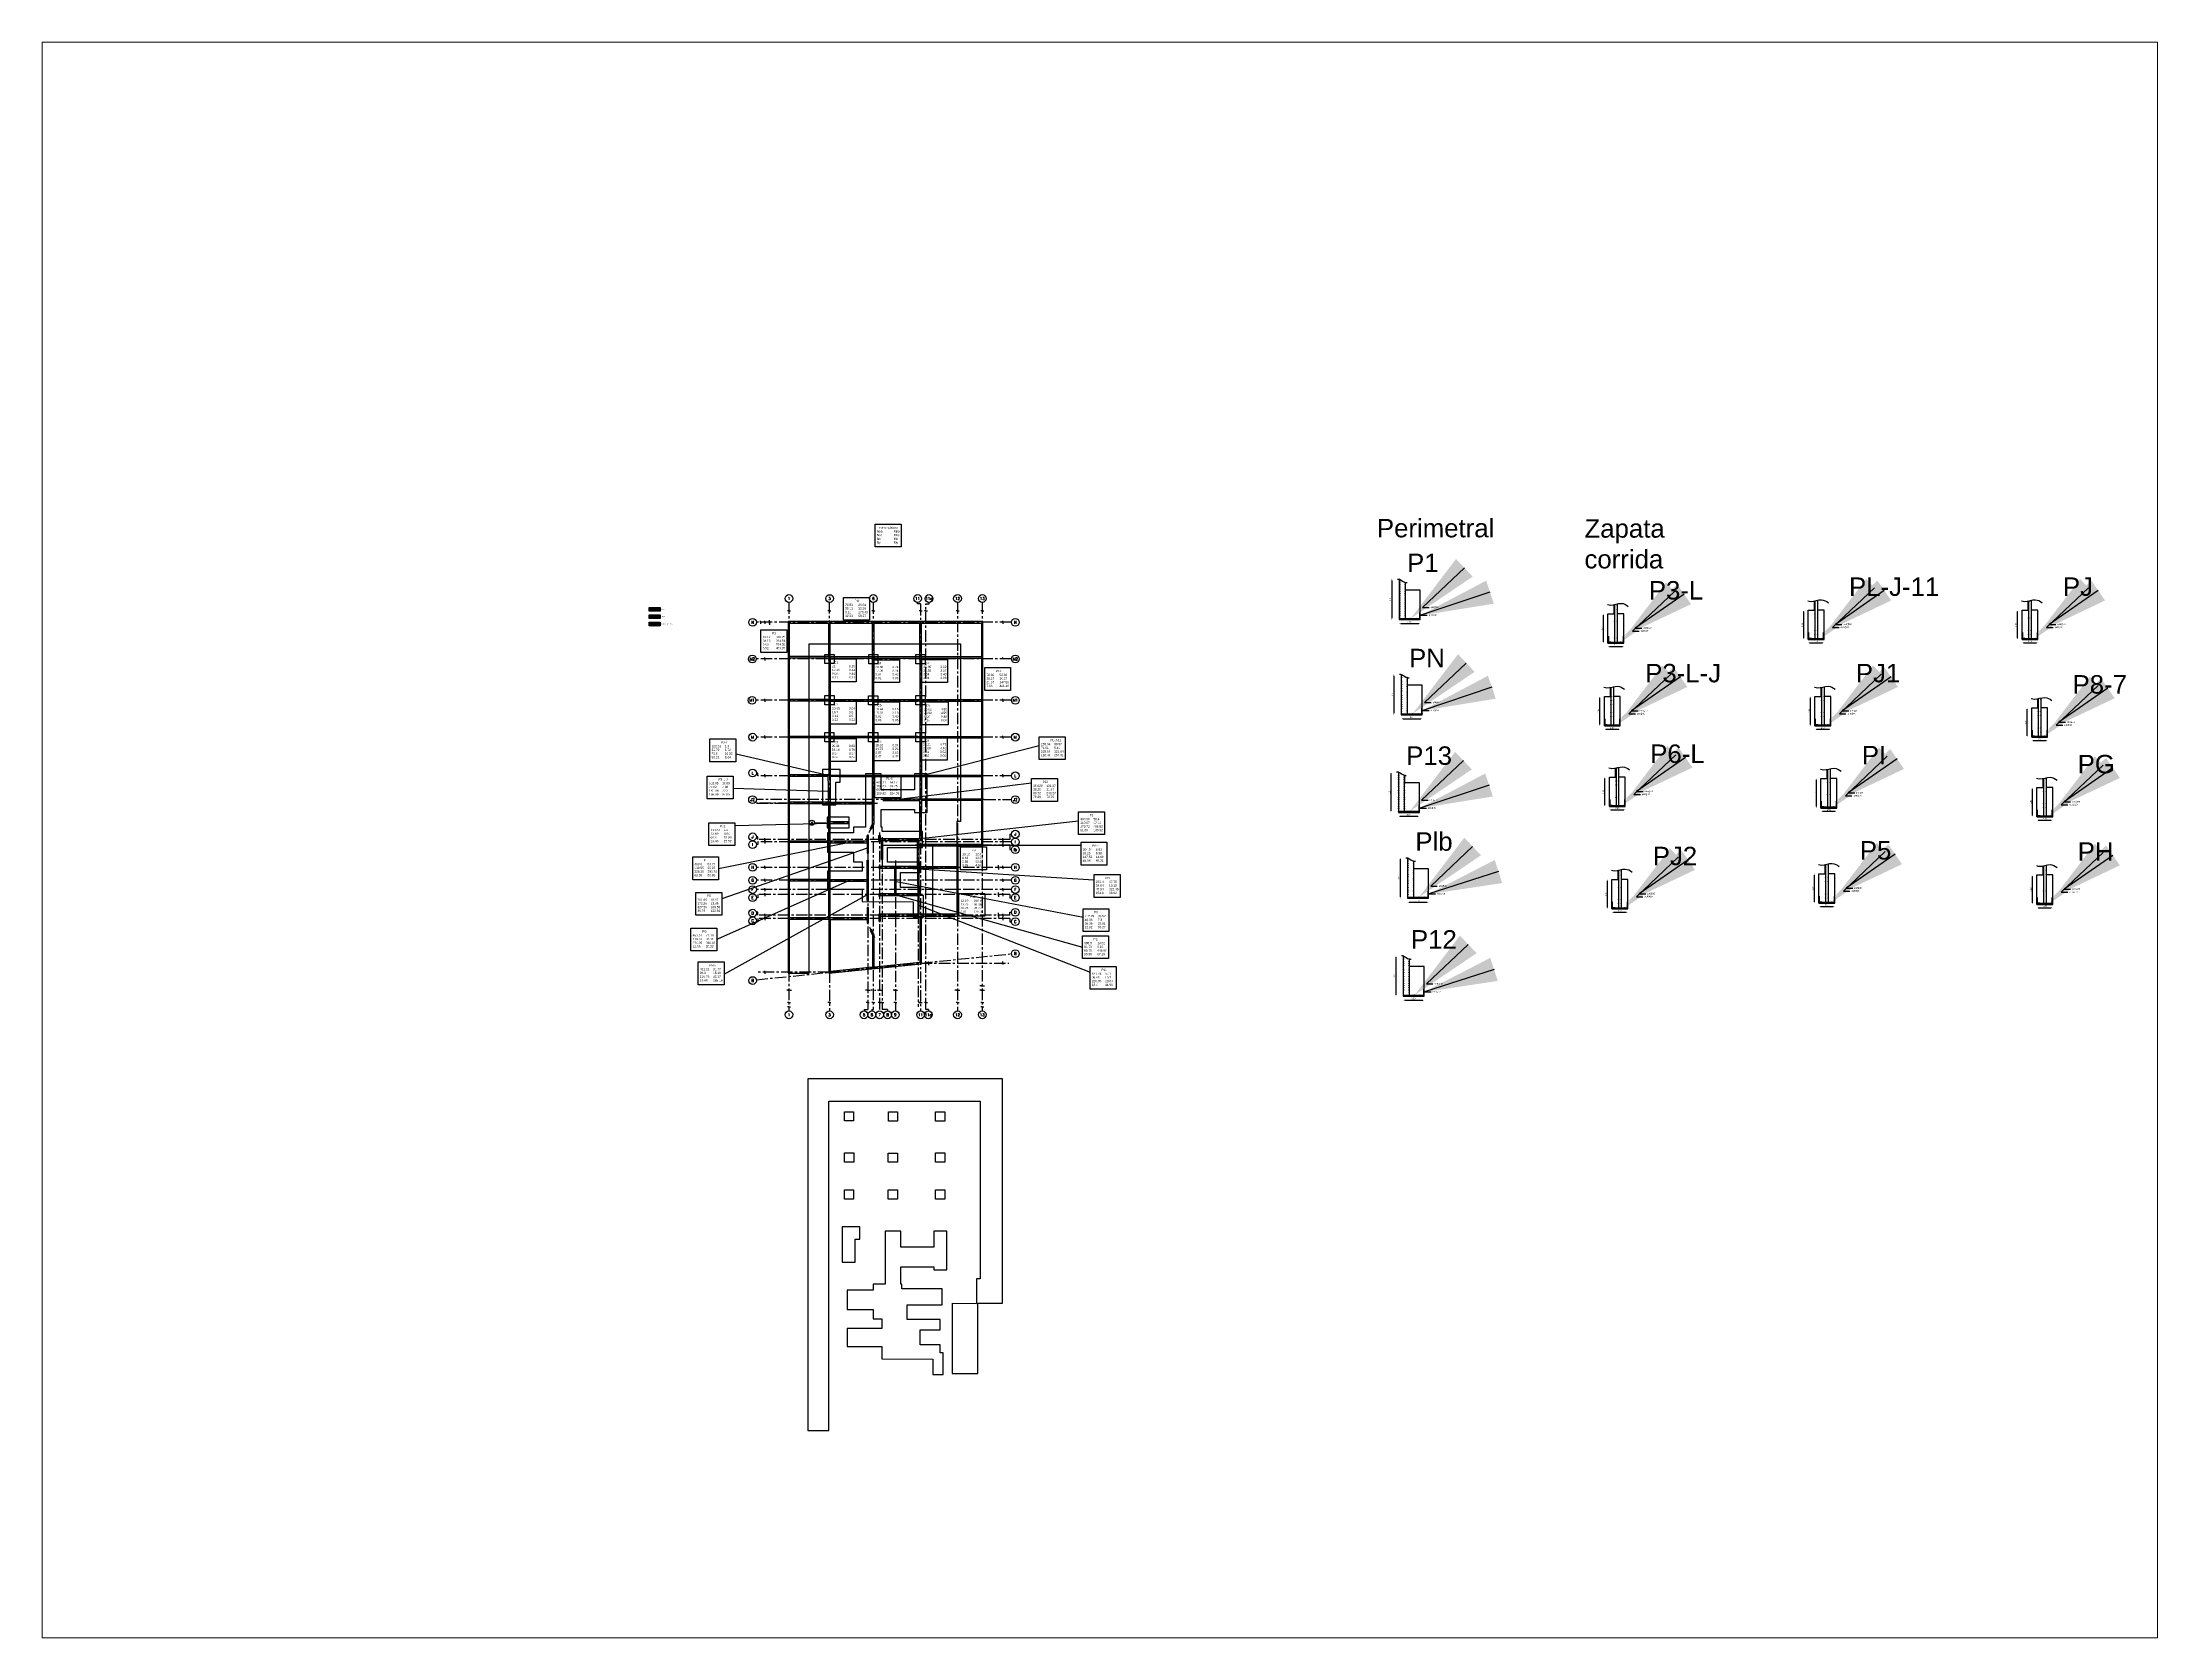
# Paper-space layout 'Layout2' of a CAD drawing. Header units: millimetres. Extents: x 0 to 257, y 1 to 194.
# The model-space entities are those that its viewports show. They can reach past a viewport. Long polylines and large blocks are cut down to what shows.
import ezdxf
from ezdxf import colors
from ezdxf.entities.mleader import LeaderData, LeaderLine
from ezdxf.enums import TextEntityAlignment as Align
from ezdxf.math import Vec2, Vec3

# ---------------------------------------------------------------- set-up
doc = ezdxf.new("R2010")
doc.units = ezdxf.units.MM
doc.linetypes.add('CENTER', pattern=[2, 1.25, -0.25, 0.25, -0.25])
for name, color, linetype in [('anotaciones', 7, 'Continuous'), ('EJES', 1, 'CENTER'), ('enfierradura', 90, 'Continuous'), ('Fundaciones', 6, 'Continuous'), ('MUROS_EST', 5, 'Continuous'), ('VIGAS_1', 2, 'Continuous')]:
    doc.layers.add(name, color=color, linetype=linetype)
doc.styles.add('ROMAND', font='romand', dxfattribs={"height": 31.5})
doc.styles.get("Standard").update_dxf_attribs({"font": 'arial.ttf'})
doc.dimstyles.new('ISO-25', dxfattribs={"dimtxt": 2.5, "dimasz": 2.5, "dimexe": 1.25, "dimexo": 0.625, "dimtad": 1, "dimtxsty": 'Standard', "dimcen": 2.5, "dimadec": 0, "dimazin": 0, "dimtfac": 1, "dimtmove": 0, "dimatfit": 3, "dimfxl": 1, "dimarcsym": 0})
pattern_1 = [(0, (13.411, -4.617), (0, 6.985), [5.08, -1.905]), (90, (13.411, -4.617), (-6.985, 4e-16), [5.08, -1.905])]

# ---------------------------------------------------------------- blocks, each defined once
blk = doc.blocks.new('EJE-1')
at = {"color": 3, "linetype": 'Continuous'}
blk.add_circle((0, 0), 35, dxfattribs=at)
at = {"color": 5, "linetype": 'Continuous', "style": 'ROMAND'}
blk.add_attdef('0', text='', height=25, dxfattribs=at).set_placement((0, 0), align=Align.MIDDLE)
blk = doc.blocks.new('*U6')
at = {"layer": 'enfierradura'}
for centre in [(0, 0), (0, -0.35)]:
    blk.add_circle(centre, 0.01, dxfattribs=at)
blk = doc.blocks.new('*U7')
at = {"layer": 'enfierradura', "color": 0, "linetype": 'ByBlock', "lineweight": -2, "transparency": 16777216, "rotation": 90}
for p in [(130.82, 56.03), (130.82, 55.48), (130.82, 54.93), (130.82, 54.37), (130.82, 53.82), (130.82, 53.26), (130.82, 52.71), (130.82, 52.16), (130.82, 51.6), (130.82, 51.05)]:
    blk.add_blockref('*U6', p, dxfattribs=at)
blk = doc.blocks.new('*D8')
at = {"layer": 'anotaciones', "color": 0, "lineweight": -2, "transparency": 16777216}
blk.add_line((101.84, 53.57), (104.29, 53.57), dxfattribs=at)
at = {"layer": 'anotaciones', "color": 0, "transparency": 16777216}
for points in [[(101.84, 53.6), (101.84, 53.54), (101.64, 53.57)], [(104.29, 53.6), (104.29, 53.54), (104.49, 53.57)]]:
    blk.add_solid(points, dxfattribs=at)
at = {"layer": 'anotaciones', "color": 0, "transparency": 16777216, "insert": (103.02, 53.79), "char_height": 0.2, "attachment_point": 5}
blk.add_mtext('2,85', dxfattribs=at)
blk = doc.blocks.new('*D9')
at = {"layer": 'anotaciones', "color": 0, "lineweight": -2, "transparency": 16777216}
blk.add_line((100.63, 59.38), (100.63, 54.3), dxfattribs=at)
at = {"layer": 'anotaciones', "color": 0, "transparency": 16777216}
for points in [[(100.6, 59.38), (100.67, 59.38), (100.63, 59.58)], [(100.6, 54.3), (100.67, 54.3), (100.63, 54.1)]]:
    blk.add_solid(points, dxfattribs=at)
at = {"layer": 'anotaciones', "color": 0, "transparency": 16777216, "insert": (100.43, 56.84), "char_height": 0.2, "attachment_point": 5, "rotation": 90}
blk.add_mtext('1.2', dxfattribs=at)
blk = doc.blocks.new('*D28')
at = {"layer": 'anotaciones', "color": 0, "lineweight": -2, "transparency": 16777216}
blk.add_line((102.11, 40.66), (104.56, 40.66), dxfattribs=at)
at = {"layer": 'anotaciones', "color": 0, "transparency": 16777216}
for points in [[(102.11, 40.7), (102.11, 40.63), (101.91, 40.66)], [(104.56, 40.7), (104.56, 40.63), (104.76, 40.66)]]:
    blk.add_solid(points, dxfattribs=at)
at = {"layer": 'anotaciones', "color": 0, "transparency": 16777216, "insert": (103.28, 40.86), "char_height": 0.2, "attachment_point": 5}
blk.add_mtext('3.0', dxfattribs=at)
blk = doc.blocks.new('*D29')
at = {"layer": 'anotaciones', "color": 0, "lineweight": -2, "transparency": 16777216}
blk.add_line((100.9, 46.47), (100.9, 41.39), dxfattribs=at)
at = {"layer": 'anotaciones', "color": 0, "transparency": 16777216}
for points in [[(100.87, 46.47), (100.93, 46.47), (100.9, 46.67)], [(100.87, 41.39), (100.93, 41.39), (100.9, 41.19)]]:
    blk.add_solid(points, dxfattribs=at)
at = {"layer": 'anotaciones', "color": 0, "transparency": 16777216, "insert": (100.7, 43.93), "char_height": 0.2, "attachment_point": 5, "rotation": 90}
blk.add_mtext('1.2', dxfattribs=at)
blk = doc.blocks.new('*D32')
at = {"layer": 'anotaciones', "color": 0, "lineweight": -2, "transparency": 16777216}
blk.add_line((101.72, 27.43), (104.17, 27.43), dxfattribs=at)
at = {"layer": 'anotaciones', "color": 0, "transparency": 16777216}
for points in [[(101.72, 27.47), (101.72, 27.4), (101.52, 27.43)], [(104.17, 27.47), (104.17, 27.4), (104.37, 27.43)]]:
    blk.add_solid(points, dxfattribs=at)
at = {"layer": 'anotaciones', "color": 0, "transparency": 16777216, "insert": (102.9, 27.64), "char_height": 0.2, "attachment_point": 5}
blk.add_mtext('3.05', dxfattribs=at)
blk = doc.blocks.new('*D33')
at = {"layer": 'anotaciones', "color": 0, "lineweight": -2, "transparency": 16777216}
blk.add_line((100.51, 33.24), (100.51, 28.16), dxfattribs=at)
at = {"layer": 'anotaciones', "color": 0, "transparency": 16777216}
for points in [[(100.48, 33.24), (100.55, 33.24), (100.51, 33.44)], [(100.48, 28.16), (100.55, 28.16), (100.51, 27.96)]]:
    blk.add_solid(points, dxfattribs=at)
at = {"layer": 'anotaciones', "color": 0, "transparency": 16777216, "insert": (100.31, 30.7), "char_height": 0.2, "attachment_point": 5, "rotation": 90}
blk.add_mtext('1.2', dxfattribs=at)
blk = doc.blocks.new('*D36')
at = {"layer": 'anotaciones', "color": 0, "lineweight": -2, "transparency": 16777216}
blk.add_line((102.96, 15.79), (105.41, 15.79), dxfattribs=at)
at = {"layer": 'anotaciones', "color": 0, "transparency": 16777216}
for points in [[(102.96, 15.83), (102.96, 15.76), (102.76, 15.79)], [(105.41, 15.83), (105.41, 15.76), (105.61, 15.79)]]:
    blk.add_solid(points, dxfattribs=at)
at = {"layer": 'anotaciones', "color": 0, "transparency": 16777216, "insert": (104.14, 15.99), "char_height": 0.2, "attachment_point": 5}
blk.add_mtext('5.25', dxfattribs=at)
blk = doc.blocks.new('*D37')
at = {"layer": 'anotaciones', "color": 0, "lineweight": -2, "transparency": 16777216}
blk.add_line((101.76, 21.6), (101.76, 16.52), dxfattribs=at)
at = {"layer": 'anotaciones', "color": 0, "transparency": 16777216}
for points in [[(101.72, 21.6), (101.79, 21.6), (101.76, 21.8)], [(101.72, 16.52), (101.79, 16.52), (101.76, 16.32)]]:
    blk.add_solid(points, dxfattribs=at)
at = {"layer": 'anotaciones', "color": 0, "transparency": 16777216, "insert": (101.56, 19.06), "char_height": 0.2, "attachment_point": 5, "rotation": 90}
blk.add_mtext('1.2', dxfattribs=at)
blk = doc.blocks.new('*D40')
at = {"layer": 'anotaciones', "color": 0, "lineweight": -2, "transparency": 16777216}
blk.add_line((102.37, 2.52), (104.82, 2.52), dxfattribs=at)
at = {"layer": 'anotaciones', "color": 0, "transparency": 16777216}
for points in [[(102.37, 2.56), (102.37, 2.49), (102.17, 2.52)], [(104.82, 2.56), (104.82, 2.49), (105.02, 2.52)]]:
    blk.add_solid(points, dxfattribs=at)
at = {"layer": 'anotaciones', "color": 0, "transparency": 16777216, "insert": (103.54, 2.73), "char_height": 0.2, "attachment_point": 5}
blk.add_mtext('3.50', dxfattribs=at)
blk = doc.blocks.new('*D41')
at = {"layer": 'anotaciones', "color": 0, "lineweight": -2, "transparency": 16777216}
blk.add_line((101.16, 8.34), (101.16, 3.25), dxfattribs=at)
at = {"layer": 'anotaciones', "color": 0, "transparency": 16777216}
for points in [[(101.13, 8.34), (101.19, 8.34), (101.16, 8.54)], [(101.13, 3.25), (101.19, 3.25), (101.16, 3.05)]]:
    blk.add_solid(points, dxfattribs=at)
at = {"layer": 'anotaciones', "color": 0, "transparency": 16777216, "insert": (100.96, 5.79), "char_height": 0.2, "attachment_point": 5, "rotation": 90}
blk.add_mtext('1.2', dxfattribs=at)
blk = doc.blocks.new('*D42')
at = {"layer": 'anotaciones', "color": 0, "lineweight": -2, "transparency": 16777216}
blk.add_line((129.32, 51.1), (129.32, 54.7), dxfattribs=at)
at = {"layer": 'anotaciones', "color": 0, "transparency": 16777216}
for points in [[(129.29, 54.7), (129.36, 54.7), (129.32, 54.9)], [(129.29, 51.1), (129.36, 51.1), (129.32, 50.9)]]:
    blk.add_solid(points, dxfattribs=at)
at = {"layer": 'anotaciones', "color": 0, "transparency": 16777216, "insert": (129.12, 52.9), "char_height": 0.2, "width": 0.1383, "attachment_point": 5, "rotation": 90}
blk.add_mtext('1.75', dxfattribs=at)
blk = doc.blocks.new('*D43')
at = {"layer": 'anotaciones', "color": 0, "lineweight": -2, "transparency": 16777216}
blk.add_line((130.12, 50.45), (131.87, 50.45), dxfattribs=at)
at = {"layer": 'anotaciones', "color": 0, "transparency": 16777216}
for points in [[(130.12, 50.48), (130.12, 50.42), (129.92, 50.45)], [(131.87, 50.48), (131.87, 50.42), (132.07, 50.45)]]:
    blk.add_solid(points, dxfattribs=at)
at = {"layer": 'anotaciones', "color": 0, "transparency": 16777216, "insert": (131, 50.67), "char_height": 0.2, "attachment_point": 5}
blk.add_mtext('2,15', dxfattribs=at)
blk = doc.blocks.new('*U48')
at = {"layer": 'enfierradura'}
for centre in [(0, 0), (0, -0.35)]:
    blk.add_circle(centre, 0.01, dxfattribs=at)
blk = doc.blocks.new('*U49')
at = {"layer": 'enfierradura', "color": 0, "linetype": 'ByBlock', "lineweight": -2, "transparency": 16777216, "rotation": 90}
for p in [(130.33, 44.81), (130.33, 44.26), (130.33, 43.7), (130.33, 43.15), (130.33, 42.6), (130.33, 42.04), (130.33, 41.49), (130.33, 40.93), (130.33, 40.38), (130.33, 39.82)]:
    blk.add_blockref('*U48', p, dxfattribs=at)
blk = doc.blocks.new('*D50')
at = {"layer": 'anotaciones', "color": 0, "lineweight": -2, "transparency": 16777216}
blk.add_line((128.83, 39.87), (128.83, 43.47), dxfattribs=at)
at = {"layer": 'anotaciones', "color": 0, "transparency": 16777216}
for points in [[(128.79, 43.47), (128.86, 43.47), (128.83, 43.67)], [(128.79, 39.87), (128.86, 39.87), (128.83, 39.67)]]:
    blk.add_solid(points, dxfattribs=at)
at = {"layer": 'anotaciones', "color": 0, "transparency": 16777216, "insert": (128.63, 41.67), "char_height": 0.2, "width": 0.1383, "attachment_point": 5, "rotation": 90}
blk.add_mtext('1.20', dxfattribs=at)
blk = doc.blocks.new('*D51')
at = {"layer": 'anotaciones', "color": 0, "lineweight": -2, "transparency": 16777216}
blk.add_line((129.63, 39.23), (131.38, 39.23), dxfattribs=at)
at = {"layer": 'anotaciones', "color": 0, "transparency": 16777216}
for points in [[(129.63, 39.26), (129.63, 39.2), (129.43, 39.23)], [(131.38, 39.26), (131.38, 39.2), (131.58, 39.23)]]:
    blk.add_solid(points, dxfattribs=at)
at = {"layer": 'anotaciones', "color": 0, "transparency": 16777216, "insert": (130.5, 39.43), "char_height": 0.2, "attachment_point": 5}
blk.add_mtext('1.80', dxfattribs=at)
blk = doc.blocks.new('*U56')
at = {"layer": 'enfierradura'}
for centre in [(0, 0), (0, -0.35)]:
    blk.add_circle(centre, 0.01, dxfattribs=at)
blk = doc.blocks.new('*U57')
at = {"layer": 'enfierradura', "color": 0, "linetype": 'ByBlock', "lineweight": -2, "transparency": 16777216, "rotation": 90}
for p in [(131.01, 33.89), (131.01, 33.33), (131.01, 32.78), (131.01, 32.22), (131.01, 31.67), (131.01, 31.12), (131.01, 30.56), (131.01, 30.01), (131.01, 29.45), (131.01, 28.9)]:
    blk.add_blockref('*U56', p, dxfattribs=at)
blk = doc.blocks.new('*D58')
at = {"layer": 'anotaciones', "color": 0, "lineweight": -2, "transparency": 16777216}
blk.add_line((129.51, 28.95), (129.51, 32.55), dxfattribs=at)
at = {"layer": 'anotaciones', "color": 0, "transparency": 16777216}
for points in [[(129.47, 32.55), (129.54, 32.55), (129.51, 32.75)], [(129.47, 28.95), (129.54, 28.95), (129.51, 28.75)]]:
    blk.add_solid(points, dxfattribs=at)
at = {"layer": 'anotaciones', "color": 0, "transparency": 16777216, "insert": (129.31, 30.75), "char_height": 0.2, "width": 0.1383, "attachment_point": 5, "rotation": 90}
blk.add_mtext('1.20', dxfattribs=at)
blk = doc.blocks.new('*D59')
at = {"layer": 'anotaciones', "color": 0, "lineweight": -2, "transparency": 16777216}
blk.add_line((130.31, 28.3), (132.06, 28.3), dxfattribs=at)
at = {"layer": 'anotaciones', "color": 0, "transparency": 16777216}
for points in [[(130.31, 28.34), (130.31, 28.27), (130.11, 28.3)], [(132.06, 28.34), (132.06, 28.27), (132.26, 28.3)]]:
    blk.add_solid(points, dxfattribs=at)
at = {"layer": 'anotaciones', "color": 0, "transparency": 16777216, "insert": (131.18, 28.52), "char_height": 0.2, "attachment_point": 5}
blk.add_mtext('2,15', dxfattribs=at)
blk = doc.blocks.new('*U64')
at = {"layer": 'enfierradura'}
for centre in [(0, 0), (0, -0.35)]:
    blk.add_circle(centre, 0.01, dxfattribs=at)
blk = doc.blocks.new('*U65')
at = {"layer": 'enfierradura', "color": 0, "linetype": 'ByBlock', "lineweight": -2, "transparency": 16777216, "rotation": 90}
for p in [(131.35, 20.02), (131.35, 19.47), (131.35, 18.91), (131.35, 18.36), (131.35, 17.8), (131.35, 17.25), (131.35, 16.69), (131.35, 16.14), (131.35, 15.59), (131.35, 15.03)]:
    blk.add_blockref('*U64', p, dxfattribs=at)
blk = doc.blocks.new('*D66')
at = {"layer": 'anotaciones', "color": 0, "lineweight": -2, "transparency": 16777216}
blk.add_line((129.85, 15.08), (129.85, 18.68), dxfattribs=at)
at = {"layer": 'anotaciones', "color": 0, "transparency": 16777216}
for points in [[(129.82, 18.68), (129.89, 18.68), (129.85, 18.88)], [(129.82, 15.08), (129.89, 15.08), (129.85, 14.88)]]:
    blk.add_solid(points, dxfattribs=at)
at = {"layer": 'anotaciones', "color": 0, "transparency": 16777216, "insert": (129.65, 16.88), "char_height": 0.2, "width": 0.1383, "attachment_point": 5, "rotation": 90}
blk.add_mtext('1.20', dxfattribs=at)
blk = doc.blocks.new('*D67')
at = {"layer": 'anotaciones', "color": 0, "lineweight": -2, "transparency": 16777216}
blk.add_line((130.65, 14.44), (132.4, 14.44), dxfattribs=at)
at = {"layer": 'anotaciones', "color": 0, "transparency": 16777216}
for points in [[(130.65, 14.47), (130.65, 14.4), (130.45, 14.44)], [(132.4, 14.47), (132.4, 14.4), (132.6, 14.44)]]:
    blk.add_solid(points, dxfattribs=at)
at = {"layer": 'anotaciones', "color": 0, "transparency": 16777216, "insert": (131.53, 14.64), "char_height": 0.2, "attachment_point": 5}
blk.add_mtext('1.45', dxfattribs=at)
blk = doc.blocks.new('*U72')
at = {"layer": 'enfierradura'}
for centre in [(0, 0), (0, -0.35)]:
    blk.add_circle(centre, 0.01, dxfattribs=at)
blk = doc.blocks.new('*U73')
at = {"layer": 'enfierradura', "color": 0, "linetype": 'ByBlock', "lineweight": -2, "transparency": 16777216, "rotation": 90}
for p in [(157.95, 56.53), (157.95, 55.97), (157.95, 55.42), (157.95, 54.86), (157.95, 54.31), (157.95, 53.75), (157.95, 53.2), (157.95, 52.65), (157.95, 52.09), (157.95, 51.54)]:
    blk.add_blockref('*U72', p, dxfattribs=at)
blk = doc.blocks.new('*D74')
at = {"layer": 'anotaciones', "color": 0, "lineweight": -2, "transparency": 16777216}
blk.add_line((156.44, 51.59), (156.44, 55.19), dxfattribs=at)
at = {"layer": 'anotaciones', "color": 0, "transparency": 16777216}
for points in [[(156.41, 55.19), (156.48, 55.19), (156.44, 55.39)], [(156.41, 51.59), (156.48, 51.59), (156.44, 51.39)]]:
    blk.add_solid(points, dxfattribs=at)
at = {"layer": 'anotaciones', "color": 0, "transparency": 16777216, "insert": (156.24, 53.39), "char_height": 0.2, "width": 0.1383, "attachment_point": 5, "rotation": 90}
blk.add_mtext('1.20', dxfattribs=at)
blk = doc.blocks.new('*D75')
at = {"layer": 'anotaciones', "color": 0, "lineweight": -2, "transparency": 16777216}
blk.add_line((157.25, 50.94), (159, 50.94), dxfattribs=at)
at = {"layer": 'anotaciones', "color": 0, "transparency": 16777216}
for points in [[(157.25, 50.98), (157.25, 50.91), (157.05, 50.94)], [(159, 50.98), (159, 50.91), (159.2, 50.94)]]:
    blk.add_solid(points, dxfattribs=at)
at = {"layer": 'anotaciones', "color": 0, "transparency": 16777216, "insert": (158.12, 51.14), "char_height": 0.2, "attachment_point": 5}
blk.add_mtext('1.75', dxfattribs=at)
blk = doc.blocks.new('*U80')
at = {"layer": 'enfierradura'}
for centre in [(0, 0), (0, -0.35)]:
    blk.add_circle(centre, 0.01, dxfattribs=at)
blk = doc.blocks.new('*U81')
at = {"layer": 'enfierradura', "color": 0, "linetype": 'ByBlock', "lineweight": -2, "transparency": 16777216, "rotation": 90}
for p in [(158.87, 44.81), (158.87, 44.26), (158.87, 43.7), (158.87, 43.15), (158.87, 42.59), (158.87, 42.04), (158.87, 41.49), (158.87, 40.93), (158.87, 40.38), (158.87, 39.82)]:
    blk.add_blockref('*U80', p, dxfattribs=at)
blk = doc.blocks.new('*D82')
at = {"layer": 'anotaciones', "color": 0, "lineweight": -2, "transparency": 16777216}
blk.add_line((157.37, 39.87), (157.37, 43.47), dxfattribs=at)
at = {"layer": 'anotaciones', "color": 0, "transparency": 16777216}
for points in [[(157.33, 43.47), (157.4, 43.47), (157.37, 43.67)], [(157.33, 39.87), (157.4, 39.87), (157.37, 39.67)]]:
    blk.add_solid(points, dxfattribs=at)
at = {"layer": 'anotaciones', "color": 0, "transparency": 16777216, "insert": (157.17, 41.67), "char_height": 0.2, "width": 0.1383, "attachment_point": 5, "rotation": 90}
blk.add_mtext('1.20', dxfattribs=at)
blk = doc.blocks.new('*D83')
at = {"layer": 'anotaciones', "color": 0, "lineweight": -2, "transparency": 16777216}
blk.add_line((158.17, 39.23), (159.92, 39.23), dxfattribs=at)
at = {"layer": 'anotaciones', "color": 0, "transparency": 16777216}
for points in [[(158.17, 39.26), (158.17, 39.19), (157.97, 39.23)], [(159.92, 39.26), (159.92, 39.19), (160.12, 39.23)]]:
    blk.add_solid(points, dxfattribs=at)
at = {"layer": 'anotaciones', "color": 0, "transparency": 16777216, "insert": (159.04, 39.43), "char_height": 0.2, "attachment_point": 5}
blk.add_mtext('1.45', dxfattribs=at)
blk = doc.blocks.new('*U88')
at = {"layer": 'enfierradura'}
for centre in [(0, 0), (0, -0.35)]:
    blk.add_circle(centre, 0.01, dxfattribs=at)
blk = doc.blocks.new('*U89')
at = {"layer": 'enfierradura', "color": 0, "linetype": 'ByBlock', "lineweight": -2, "transparency": 16777216, "rotation": 90}
for p in [(159.68, 33.69), (159.68, 33.14), (159.68, 32.58), (159.68, 32.03), (159.68, 31.48), (159.68, 30.92), (159.68, 30.37), (159.68, 29.81), (159.68, 29.26), (159.68, 28.71)]:
    blk.add_blockref('*U88', p, dxfattribs=at)
blk = doc.blocks.new('*D90')
at = {"layer": 'anotaciones', "color": 0, "lineweight": -2, "transparency": 16777216}
blk.add_line((158.18, 28.76), (158.18, 32.36), dxfattribs=at)
at = {"layer": 'anotaciones', "color": 0, "transparency": 16777216}
for points in [[(158.15, 32.36), (158.21, 32.36), (158.18, 32.56)], [(158.15, 28.76), (158.21, 28.76), (158.18, 28.56)]]:
    blk.add_solid(points, dxfattribs=at)
at = {"layer": 'anotaciones', "color": 0, "transparency": 16777216, "insert": (157.98, 30.56), "char_height": 0.2, "width": 0.1383, "attachment_point": 5, "rotation": 90}
blk.add_mtext('1.2', dxfattribs=at)
blk = doc.blocks.new('*D91')
at = {"layer": 'anotaciones', "color": 0, "lineweight": -2, "transparency": 16777216}
blk.add_line((158.98, 28.11), (160.73, 28.11), dxfattribs=at)
at = {"layer": 'anotaciones', "color": 0, "transparency": 16777216}
for points in [[(158.98, 28.14), (158.98, 28.08), (158.78, 28.11)], [(160.73, 28.14), (160.73, 28.08), (160.93, 28.11)]]:
    blk.add_solid(points, dxfattribs=at)
at = {"layer": 'anotaciones', "color": 0, "transparency": 16777216, "insert": (159.86, 28.31), "char_height": 0.2, "attachment_point": 5}
blk.add_mtext('2.50', dxfattribs=at)
blk = doc.blocks.new('*U96')
at = {"layer": 'enfierradura'}
for centre in [(0, 0), (0, -0.35)]:
    blk.add_circle(centre, 0.01, dxfattribs=at)
blk = doc.blocks.new('*U97')
at = {"layer": 'enfierradura', "color": 0, "linetype": 'ByBlock', "lineweight": -2, "transparency": 16777216, "rotation": 90}
for p in [(159.41, 20.79), (159.41, 20.23), (159.41, 19.68), (159.41, 19.12), (159.41, 18.57), (159.41, 18.01), (159.41, 17.46), (159.41, 16.91), (159.41, 16.35), (159.41, 15.8)]:
    blk.add_blockref('*U96', p, dxfattribs=at)
blk = doc.blocks.new('*D98')
at = {"layer": 'anotaciones', "color": 0, "lineweight": -2, "transparency": 16777216}
blk.add_line((157.91, 15.85), (157.91, 19.45), dxfattribs=at)
at = {"layer": 'anotaciones', "color": 0, "transparency": 16777216}
for points in [[(157.88, 19.45), (157.94, 19.45), (157.91, 19.65)], [(157.88, 15.85), (157.94, 15.85), (157.91, 15.65)]]:
    blk.add_solid(points, dxfattribs=at)
at = {"layer": 'anotaciones', "color": 0, "transparency": 16777216, "insert": (157.71, 17.65), "char_height": 0.2, "width": 0.1383, "attachment_point": 5, "rotation": 90}
blk.add_mtext('1.20', dxfattribs=at)
blk = doc.blocks.new('*D99')
at = {"layer": 'anotaciones', "color": 0, "lineweight": -2, "transparency": 16777216}
blk.add_line((158.71, 15.2), (160.46, 15.2), dxfattribs=at)
at = {"layer": 'anotaciones', "color": 0, "transparency": 16777216}
for points in [[(158.71, 15.23), (158.71, 15.17), (158.51, 15.2)], [(160.46, 15.23), (160.46, 15.17), (160.66, 15.2)]]:
    blk.add_solid(points, dxfattribs=at)
at = {"layer": 'anotaciones', "color": 0, "transparency": 16777216, "insert": (159.59, 15.4), "char_height": 0.2, "attachment_point": 5}
blk.add_mtext('2.55', dxfattribs=at)
blk = doc.blocks.new('*U117')
at = {"layer": 'enfierradura'}
for centre in [(0, 0), (0, -0.35)]:
    blk.add_circle(centre, 0.01, dxfattribs=at)
blk = doc.blocks.new('*U118')
at = {"layer": 'enfierradura', "color": 0, "linetype": 'ByBlock', "lineweight": -2, "transparency": 16777216, "rotation": 90}
for p in [(186.93, 56.53), (186.93, 55.97), (186.93, 55.42), (186.93, 54.87), (186.93, 54.31), (186.93, 53.76), (186.93, 53.2), (186.93, 52.65), (186.93, 52.09), (186.93, 51.54)]:
    blk.add_blockref('*U117', p, dxfattribs=at)
blk = doc.blocks.new('*D119')
at = {"layer": 'anotaciones', "color": 0, "lineweight": -2, "transparency": 16777216}
blk.add_line((185.43, 51.59), (185.43, 55.19), dxfattribs=at)
at = {"layer": 'anotaciones', "color": 0, "transparency": 16777216}
for points in [[(185.4, 55.19), (185.46, 55.19), (185.43, 55.39)], [(185.4, 51.59), (185.46, 51.59), (185.43, 51.39)]]:
    blk.add_solid(points, dxfattribs=at)
at = {"layer": 'anotaciones', "color": 0, "transparency": 16777216, "insert": (185.23, 53.39), "char_height": 0.2, "width": 0.1383, "attachment_point": 5, "rotation": 90}
blk.add_mtext('1.20', dxfattribs=at)
blk = doc.blocks.new('*D120')
at = {"layer": 'anotaciones', "color": 0, "lineweight": -2, "transparency": 16777216}
blk.add_line((186.23, 50.94), (187.98, 50.94), dxfattribs=at)
at = {"layer": 'anotaciones', "color": 0, "transparency": 16777216}
for points in [[(186.23, 50.98), (186.23, 50.91), (186.03, 50.94)], [(187.98, 50.98), (187.98, 50.91), (188.18, 50.94)]]:
    blk.add_solid(points, dxfattribs=at)
at = {"layer": 'anotaciones', "color": 0, "transparency": 16777216, "insert": (187.11, 51.15), "char_height": 0.2, "attachment_point": 5}
blk.add_mtext('2.15', dxfattribs=at)
blk = doc.blocks.new('*U125')
at = {"layer": 'enfierradura'}
for centre in [(0, 0), (0, -0.35)]:
    blk.add_circle(centre, 0.01, dxfattribs=at)
blk = doc.blocks.new('*U126')
at = {"layer": 'enfierradura', "color": 0, "linetype": 'ByBlock', "lineweight": -2, "transparency": 16777216, "rotation": 90}
for p in [(188.24, 43.28), (188.24, 42.73), (188.24, 42.18), (188.24, 41.62), (188.24, 41.07), (188.24, 40.51), (188.24, 39.96), (188.24, 39.4), (188.24, 38.85), (188.24, 38.3)]:
    blk.add_blockref('*U125', p, dxfattribs=at)
blk = doc.blocks.new('*D127')
at = {"layer": 'anotaciones', "color": 0, "lineweight": -2, "transparency": 16777216}
blk.add_line((186.74, 38.35), (186.74, 41.95), dxfattribs=at)
at = {"layer": 'anotaciones', "color": 0, "transparency": 16777216}
for points in [[(186.7, 41.95), (186.77, 41.95), (186.74, 42.15)], [(186.7, 38.35), (186.77, 38.35), (186.74, 38.15)]]:
    blk.add_solid(points, dxfattribs=at)
at = {"layer": 'anotaciones', "color": 0, "transparency": 16777216, "insert": (186.53, 40.15), "char_height": 0.2, "width": 0.1383, "attachment_point": 5, "rotation": 90}
blk.add_mtext('1.20', dxfattribs=at)
blk = doc.blocks.new('*D128')
at = {"layer": 'anotaciones', "color": 0, "lineweight": -2, "transparency": 16777216}
blk.add_line((187.54, 37.7), (189.29, 37.7), dxfattribs=at)
at = {"layer": 'anotaciones', "color": 0, "transparency": 16777216}
for points in [[(187.54, 37.73), (187.54, 37.67), (187.34, 37.7)], [(189.29, 37.73), (189.29, 37.67), (189.49, 37.7)]]:
    blk.add_solid(points, dxfattribs=at)
at = {"layer": 'anotaciones', "color": 0, "transparency": 16777216, "insert": (188.41, 37.9), "char_height": 0.2, "attachment_point": 5}
blk.add_mtext('1.50', dxfattribs=at)
blk = doc.blocks.new('*U133')
at = {"layer": 'enfierradura'}
for centre in [(0, 0), (0, -0.35)]:
    blk.add_circle(centre, 0.01, dxfattribs=at)
blk = doc.blocks.new('*U134')
at = {"layer": 'enfierradura', "color": 0, "linetype": 'ByBlock', "lineweight": -2, "transparency": 16777216, "rotation": 90}
for p in [(188.94, 32.48), (188.94, 31.92), (188.94, 31.37), (188.94, 30.82), (188.94, 30.26), (188.94, 29.71), (188.94, 29.15), (188.94, 28.6), (188.94, 28.04), (188.94, 27.49)]:
    blk.add_blockref('*U133', p, dxfattribs=at)
blk = doc.blocks.new('*D135')
at = {"layer": 'anotaciones', "color": 0, "lineweight": -2, "transparency": 16777216}
blk.add_line((187.43, 27.54), (187.43, 31.14), dxfattribs=at)
at = {"layer": 'anotaciones', "color": 0, "transparency": 16777216}
for points in [[(187.4, 31.14), (187.47, 31.14), (187.43, 31.34)], [(187.4, 27.54), (187.47, 27.54), (187.43, 27.34)]]:
    blk.add_solid(points, dxfattribs=at)
at = {"layer": 'anotaciones', "color": 0, "transparency": 16777216, "insert": (187.23, 29.34), "char_height": 0.2, "width": 0.1383, "attachment_point": 5, "rotation": 90}
blk.add_mtext('1.20', dxfattribs=at)
blk = doc.blocks.new('*D136')
at = {"layer": 'anotaciones', "color": 0, "lineweight": -2, "transparency": 16777216}
blk.add_line((188.24, 26.89), (189.99, 26.89), dxfattribs=at)
at = {"layer": 'anotaciones', "color": 0, "transparency": 16777216}
for points in [[(188.24, 26.93), (188.24, 26.86), (188.04, 26.89)], [(189.99, 26.93), (189.99, 26.86), (190.19, 26.89)]]:
    blk.add_solid(points, dxfattribs=at)
at = {"layer": 'anotaciones', "color": 0, "transparency": 16777216, "insert": (189.11, 27.1), "char_height": 0.2, "attachment_point": 5}
blk.add_mtext('2.50', dxfattribs=at)
blk = doc.blocks.new('*U141')
at = {"layer": 'enfierradura'}
for centre in [(0, 0), (0, -0.35)]:
    blk.add_circle(centre, 0.01, dxfattribs=at)
blk = doc.blocks.new('*U142')
at = {"layer": 'enfierradura', "color": 0, "linetype": 'ByBlock', "lineweight": -2, "transparency": 16777216, "rotation": 90}
for p in [(188.94, 20.63), (188.94, 20.07), (188.94, 19.52), (188.94, 18.96), (188.94, 18.41), (188.94, 17.86), (188.94, 17.3), (188.94, 16.75), (188.94, 16.19), (188.94, 15.64)]:
    blk.add_blockref('*U141', p, dxfattribs=at)
blk = doc.blocks.new('*D143')
at = {"layer": 'anotaciones', "color": 0, "lineweight": -2, "transparency": 16777216}
blk.add_line((187.43, 15.69), (187.43, 19.29), dxfattribs=at)
at = {"layer": 'anotaciones', "color": 0, "transparency": 16777216}
for points in [[(187.4, 19.29), (187.47, 19.29), (187.43, 19.49)], [(187.4, 15.69), (187.47, 15.69), (187.43, 15.49)]]:
    blk.add_solid(points, dxfattribs=at)
at = {"layer": 'anotaciones', "color": 0, "transparency": 16777216, "insert": (187.23, 17.49), "char_height": 0.2, "width": 0.1383, "attachment_point": 5, "rotation": 90}
blk.add_mtext('1.20', dxfattribs=at)
blk = doc.blocks.new('*D144')
at = {"layer": 'anotaciones', "color": 0, "lineweight": -2, "transparency": 16777216}
blk.add_line((188.24, 15.04), (189.99, 15.04), dxfattribs=at)
at = {"layer": 'anotaciones', "color": 0, "transparency": 16777216}
for points in [[(188.24, 15.08), (188.24, 15.01), (188.04, 15.04)], [(189.99, 15.08), (189.99, 15.01), (190.19, 15.04)]]:
    blk.add_solid(points, dxfattribs=at)
at = {"layer": 'anotaciones', "color": 0, "transparency": 16777216, "insert": (189.11, 15.25), "char_height": 0.2, "attachment_point": 5}
blk.add_mtext('1.45', dxfattribs=at)

msp = doc.modelspace()

# ---------------------------------------------------------------- hatches: boundary and pattern name
at = {"layer": 'MUROS_EST', "transparency": 33554687}
h = msp.add_hatch(color=256, dxfattribs=at)
h.dxf.hatch_style = 1
h.paths.add_polyline_path([(1.5, 55.746), (0, 55.746), (0, 55.246), (1.5, 55.246)])
h = msp.add_hatch(dxfattribs=at)
h.set_pattern_fill('_USER', color=5, scale=0.058, angle=25, pattern_type=0)
h.set_pattern_definition([(25, (13.410896, -4.616846), (-0.02451186, 0.05256585), [])])
h.paths.add_polyline_path([(1.5, 53.746), (0, 53.746), (0, 53.246), (1.5, 53.246)])
h = msp.add_hatch(color=5, dxfattribs=at)
h.dxf.hatch_style = 1
h.paths.add_polyline_path([(41.876, 23.406), (45.226, 23.406), (45.226, 53.826), (18.826, 53.826), (18.826, 6.173), (19.026, 6.173), (19.026, 53.626), (45.026, 53.626), (45.026, 23.606), (41.676, 23.606), (41.676, 14.16), (36.574, 14.16), (36.574, 14.657), (36.374, 14.657), (36.374, 14.16), (31.116, 14.16), (31.116, 13.21), (31.316, 13.21), (31.316, 13.91), (36.674, 13.91), (36.674, 7.626), (32.751, 7.228), (32.751, 7.028), (36.874, 7.447), (36.874, 13.91), (41.876, 13.91)], flags=17)
h.paths.add_polyline_path([(36.574, 18.23), (36.374, 18.23), (36.374, 16.91), (33.451, 16.91), (33.451, 20.41), (36.574, 20.41), (36.571, 20.61), (31.116, 20.61), (31.116, 20.41), (33.251, 20.41), (33.251, 16.91), (31.116, 16.91), (31.116, 16.71), (36.374, 16.71), (36.374, 14.657), (36.574, 14.657)], flags=16)
h.paths.add_polyline_path([(29.716, 15.09), (29.516, 15.09), (29.516, 13.66), (24.316, 13.66), (24.316, 6.173), (36.874, 7.447), (36.874, 13.91), (41.876, 13.91), (41.876, 23.406), (45.226, 23.406), (45.226, 53.826), (18.826, 53.826), (18.826, 6.173), (19.026, 6.173), (19.026, 53.626), (45.026, 53.626), (45.026, 23.606), (41.676, 23.606), (41.676, 14.16), (36.574, 14.16), (36.574, 14.657), (36.374, 14.657), (36.374, 14.16), (31.116, 14.16), (31.116, 13.21), (31.316, 13.21), (31.316, 13.91), (36.674, 13.91), (36.674, 7.626), (30.466, 6.997), (30.466, 11.37), (30.121, 12.101), (29.94, 12.016), (30.266, 11.326), (30.266, 6.976), (24.516, 6.393), (24.516, 13.46), (29.516, 13.46), (29.516, 12.96), (29.716, 12.96)])
h = msp.add_hatch(color=5, dxfattribs=at)
h.dxf.hatch_style = 1
h.paths.add_polyline_path([(41.876, 23.406), (45.226, 23.406), (45.226, 53.826), (18.826, 53.826), (18.826, 6.173), (19.026, 6.173), (19.026, 53.626), (45.026, 53.626), (45.026, 23.606), (41.676, 23.606), (41.676, 14.16), (36.574, 14.16), (36.574, 14.657), (36.374, 14.657), (36.374, 14.16), (31.116, 14.16), (31.116, 13.21), (31.316, 13.21), (31.316, 13.91), (36.674, 13.91), (36.674, 7.626), (30.466, 6.997), (30.466, 11.37), (30.121, 12.101), (29.94, 12.016), (30.266, 11.326), (30.266, 6.976), (24.516, 6.393), (24.516, 13.46), (29.516, 13.46), (29.516, 12.96), (29.716, 12.96), (29.716, 15.09), (29.516, 15.09), (29.516, 13.66), (24.316, 13.66), (24.316, 6.173), (36.874, 7.447), (36.874, 13.91), (41.876, 13.91)])
h = msp.add_hatch(color=2, dxfattribs=at)
h.dxf.hatch_style = 1
h.paths.add_polyline_path([(24.516, 23.835), (24.316, 23.835), (24.316, 18.86), (24.516, 18.86)])
h.paths.add_polyline_path([(24.316, 18.86), (19.026, 18.86), (19.026, 18.66), (24.316, 18.66)])
h.paths.add_polyline_path([(24.516, 18.66), (24.316, 18.66), (24.316, 13.66), (24.516, 13.66)])
h.paths.add_polyline_path([(24.316, 13.66), (19.026, 13.66), (19.026, 13.46), (24.316, 13.46)])
h.paths.add_polyline_path([(41.676, 20.61), (36.571, 20.61), (36.574, 20.41), (41.676, 20.41)])
h.paths.add_polyline_path([(30.241, 29.33), (24.516, 29.33), (24.516, 29.13), (30.241, 29.13)])
h.paths.add_polyline_path([(24.266, 29.33), (19.026, 29.33), (19.026, 29.13), (24.266, 29.13)])
h.paths.add_polyline_path([(24.266, 33.034), (19.026, 33.034), (19.026, 32.834), (24.266, 32.834)])
h.paths.add_polyline_path([(36.674, 33.03), (30.491, 33.03), (30.491, 32.83), (36.674, 32.83)])
h.paths.add_polyline_path([(45.026, 29.808), (36.924, 29.808), (36.924, 29.608), (45.026, 29.608)])
h.paths.add_polyline_path([(43.426, 33.03), (36.924, 33.03), (36.924, 32.83), (43.426, 32.83)])
h.paths.add_polyline_path([(45.026, 38.259), (36.889, 38.259), (36.889, 38.059), (45.026, 38.059)])
h.paths.add_polyline_path([(36.889, 43.059), (36.689, 43.059), (36.689, 38.259), (36.889, 38.259)])
h.paths.add_polyline_path([(36.389, 38.259), (30.626, 38.259), (30.626, 38.059), (36.389, 38.059)])
h.paths.add_polyline_path([(30.451, 43.059), (30.251, 43.059), (30.251, 38.259), (30.451, 38.259)])
h.paths.add_polyline_path([(30.126, 38.259), (24.765, 38.259), (24.765, 38.059), (30.126, 38.059)])
h.paths.add_polyline_path([(24.517, 43.059), (24.317, 43.059), (24.317, 38.259), (24.517, 38.259)])
h.paths.add_polyline_path([(24.265, 38.259), (19.026, 38.259), (19.026, 38.059), (24.265, 38.059)])
h.paths.add_polyline_path([(24.517, 38.059), (24.317, 38.059), (24.317, 33.03), (24.517, 33.03)])
h.paths.add_polyline_path([(24.517, 48.576), (24.317, 48.576), (24.317, 43.259), (24.517, 43.259)])
h.paths.add_polyline_path([(30.126, 43.259), (24.765, 43.259), (24.765, 43.059), (30.126, 43.059)])
h.paths.add_polyline_path([(24.265, 43.259), (19.026, 43.259), (19.026, 43.059), (24.265, 43.059)])
h.paths.add_polyline_path([(30.466, 48.576), (30.466, 48.576), (30.266, 48.576), (30.252, 43.259), (30.452, 43.259)])
h.paths.add_polyline_path([(36.389, 43.259), (30.626, 43.259), (30.626, 43.059), (36.389, 43.059)])
h.paths.add_polyline_path([(36.872, 48.576), (36.672, 48.576), (36.672, 43.259), (36.872, 43.259)])
h.paths.add_polyline_path([(45.026, 43.259), (36.889, 43.259), (36.889, 43.059), (45.026, 43.059)])
h.paths.add_polyline_path([(45.026, 49.076), (36.872, 49.076), (36.872, 48.876), (45.026, 48.876)])
h.paths.add_polyline_path([(36.872, 53.626), (36.672, 53.626), (36.672, 49.076), (36.872, 49.076)])
h.paths.add_polyline_path([(36.672, 49.076), (30.466, 49.076), (30.466, 48.876), (36.672, 48.876)])
h.paths.add_polyline_path([(30.466, 53.626), (30.266, 53.626), (30.266, 49.076), (30.466, 49.076)])
h.paths.add_polyline_path([(24.517, 53.626), (24.317, 53.626), (24.317, 49.076), (24.517, 49.076)])
h.paths.add_polyline_path([(24.317, 49.076), (19.026, 49.076), (19.026, 48.876), (24.317, 48.876)])
h.paths.add_polyline_path([(30.266, 49.076), (24.517, 49.076), (24.517, 48.876), (30.266, 48.876)])
h.paths.add_polyline_path([(37.337, 33.446), (41.304, 33.446), (41.304, 33.744), (37.337, 33.744)], flags=9)
h = msp.add_hatch(color=5, dxfattribs=at)
h.dxf.hatch_style = 1
h.paths.add_polyline_path([(29.716, 21.48), (29.516, 21.48), (29.516, 18.86), (24.316, 18.86), (24.316, 18.66), (29.516, 18.66), (29.516, 16.04), (29.716, 16.04)])
h.paths.add_polyline_path([(29.716, 24.83), (29.516, 24.83), (29.516, 24.085), (24.316, 24.085), (24.316, 23.835), (29.516, 23.835), (29.516, 22.43), (29.716, 22.43)])
h.paths.add_polyline_path([(36.874, 24.405), (31.316, 24.405), (31.316, 24.83), (31.116, 24.83), (31.116, 24.155), (31.474, 24.155), (31.474, 21.56), (31.674, 21.56), (31.674, 24.155), (36.874, 24.155)])
h.paths.add_polyline_path([(26.937, 26.706), (24.264, 26.706), (24.264, 26.456), (26.937, 26.456)])
h.paths.add_polyline_path([(36.924, 33.03), (36.674, 33.03), (36.674, 29.815), (31.674, 29.815), (31.674, 29.565), (36.674, 29.565), (36.674, 28.12), (36.924, 28.12)])
h.paths.add_polyline_path([(30.491, 33.03), (30.241, 33.03), (30.241, 26.356), (29.954, 25.772), (30.134, 25.683), (30.491, 26.412)])
h.paths.add_polyline_path([(24.516, 32.83), (25.698, 32.83), (25.698, 33.03), (24.266, 33.03), (24.266, 32.216), (24.266, 29.13), (24.516, 29.13)])
h.paths.add_polyline_path([(36.889, 43.259), (36.389, 43.259), (36.389, 43.059), (36.889, 43.059)])
h.paths.add_polyline_path([(36.689, 38.259), (36.389, 38.259), (36.389, 38.059), (36.689, 38.059)])
h.paths.add_polyline_path([(36.889, 38.259), (36.689, 38.259), (36.689, 38.059), (36.889, 38.059)])
h.paths.add_polyline_path([(30.626, 38.259), (30.126, 38.259), (30.126, 38.059), (30.626, 38.059)])
h.paths.add_polyline_path([(30.626, 43.259), (30.126, 43.259), (30.126, 43.059), (30.626, 43.059)])
h.paths.add_polyline_path([(30.466, 49.076), (30.266, 49.076), (30.266, 48.576), (30.466, 48.576)])
h.paths.add_polyline_path([(36.872, 48.876), (36.672, 48.876), (36.672, 48.576), (36.872, 48.576)])
h.paths.add_polyline_path([(36.872, 49.076), (36.672, 49.076), (36.672, 48.876), (36.872, 48.876)])
h.paths.add_polyline_path([(24.517, 49.076), (24.317, 49.076), (24.317, 48.576), (24.517, 48.576)])
h.paths.add_polyline_path([(24.765, 43.259), (24.265, 43.259), (24.265, 43.059), (24.765, 43.059)])
h.paths.add_polyline_path([(24.765, 38.259), (24.265, 38.259), (24.265, 38.059), (24.765, 38.059)])
h = msp.add_hatch(color=2, dxfattribs=at)
h.dxf.hatch_style = 1
h.paths.add_polyline_path([(45.026, 33.03), (43.426, 33.03), (43.426, 32.83), (45.026, 32.83)])
h.paths.add_polyline_path([(36.889, 38.059), (36.689, 38.059), (36.689, 33.03), (36.889, 33.03)])
h.paths.add_polyline_path([(30.451, 38.059), (30.251, 38.059), (30.251, 33.03), (30.451, 33.03)])
h.paths.add_polyline_path([(41.676, 23.603), (36.571, 23.603), (36.571, 23.403), (41.676, 23.403)])
h.paths.add_polyline_path([(36.571, 24.155), (36.371, 24.155), (36.371, 20.61), (36.571, 20.61)])
h = msp.add_hatch(color=2, dxfattribs=at)
h.dxf.hatch_style = 1
h.paths.add_polyline_path([(30.241, 33.03), (25.698, 33.03), (25.698, 32.83), (30.241, 32.83)])
h = msp.add_hatch(color=2, dxfattribs=at)
h.dxf.hatch_style = 1
h.paths.add_polyline_path([(24.516, 29.13), (24.316, 29.13), (24.316, 26.706), (24.516, 26.706)])
h.paths.add_polyline_path([(24.516, 26.456), (24.316, 26.456), (24.316, 24.085), (24.516, 24.085)])
h = msp.add_hatch(color=5, dxfattribs=at)
h.dxf.hatch_style = 1
h.paths.add_polyline_path([(30.366, 29.69), (30.241, 29.69), (30.241, 26.356), (29.954, 25.772), (30.044, 25.727), (30.366, 26.384)])
h.paths.add_polyline_path([(30.491, 29.69), (30.366, 29.69), (30.366, 26.384), (30.491, 26.639)])
h.paths.add_polyline_path([(30.366, 26.157), (30.366, 26.384), (30.044, 25.727), (30.134, 25.683)])
h.paths.add_polyline_path([(30.477, 26.384), (30.366, 26.384), (30.366, 26.157)])
h.paths.add_polyline_path([(30.491, 26.639), (30.366, 26.384), (30.477, 26.384), (30.491, 26.412)], flags=0)
h = msp.add_hatch(color=2, dxfattribs=at)
h.dxf.hatch_style = 1
h.paths.add_polyline_path([(36.874, 28.12), (36.674, 28.12), (36.672, 24.405), (36.872, 24.405)])
h.paths.add_polyline_path([(36.574, 19.09), (36.374, 19.09), (36.374, 18.23), (36.574, 18.23)])
h.paths.add_polyline_path([(36.484, 20.41), (36.374, 20.41), (36.374, 19.18), (36.484, 19.18)], flags=17)
h.paths.add_polyline_path([(36.574, 20.41), (36.484, 20.41), (36.484, 19.18), (36.374, 19.18), (36.374, 19.09), (36.574, 19.09)])
h.paths.add_polyline_path([(35.714, 18.377), (36.434, 18.377), (36.434, 18.617), (35.714, 18.617)], flags=9)
at = {"layer": 'VIGAS_1', "transparency": 33554687}
h = msp.add_hatch(color=2, dxfattribs=at)
h.dxf.hatch_style = 1
h.paths.add_polyline_path([(1.5, 54.746), (0, 54.746), (0, 54.246), (1.5, 54.246)])
h = msp.add_hatch(dxfattribs=at)
h.set_pattern_fill('ANGLE', color=256)
h.set_pattern_definition(pattern_1)
h.paths.add_polyline_path([(36.674, 33.03), (30.491, 33.03), (30.491, 32.93), (36.674, 32.93)])
h = msp.add_hatch(dxfattribs=at)
h.set_pattern_fill('ANGLE', color=256)
h.set_pattern_definition(pattern_1)
h.paths.add_polyline_path([(36.674, 33.03), (32.751, 33.03), (32.751, 32.93), (36.674, 32.93)])
h = msp.add_hatch(color=2, dxfattribs=at)
h.dxf.hatch_style = 1
h.paths.add_polyline_path([(24.316, 24.06), (19.026, 24.06), (19.026, 23.86), (24.316, 23.86)])

# ---------------------------------------------------------------- linework, layer by layer
for points in [[(0, 55.746), (1.5, 55.746), (1.5, 55.246), (0, 55.246)], [(0, 54.746), (1.5, 54.746), (1.5, 54.246), (0, 54.246)], [(0, 53.746), (1.5, 53.746), (1.5, 53.246), (0, 53.246)]]:
    msp.add_lwpolyline(points, close=True)
at = {"color": 2}
for points in [[(18.926, 55.262), (18.726, 55.262)], [(18.926, 55.262), (19.126, 55.262)], [(24.416, 55.262), (24.216, 55.262)], [(24.416, 55.262), (24.616, 55.262)], [(30.366, 55.262), (30.166, 55.262)], [(30.366, 55.262), (30.566, 55.262)], [(36.774, 55.262), (36.574, 55.262)], [(36.774, 55.262), (36.974, 55.262)], [(37.499, 55.262), (37.299, 55.262)], [(37.499, 55.262), (37.699, 55.262)], [(41.776, 55.262), (41.576, 55.262)], [(41.776, 55.262), (41.976, 55.262)], [(45.126, 55.262), (44.926, 55.262)], [(45.126, 55.262), (45.326, 55.262)], [(15.076, 53.726), (15.076, 53.926)], [(15.076, 53.726), (15.076, 53.526)], [(15.676, 53.726), (15.676, 53.926)], [(15.676, 53.726), (15.676, 53.526)], [(16.276, 53.826), (16.276, 54.026)], [(16.276, 53.826), (16.276, 53.626)], [(16.276, 53.576), (16.276, 53.776)], [(16.276, 53.576), (16.276, 53.376)], [(47.926, 53.726), (47.926, 53.926)], [(47.926, 53.726), (47.926, 53.526)], [(15.676, 48.774), (15.676, 48.974)], [(15.676, 48.761), (15.676, 48.961)], [(15.676, 48.761), (15.676, 48.561)], [(15.676, 48.761), (15.676, 48.561)], [(47.926, 48.768), (47.926, 48.968)], [(15.676, 43.174), (15.676, 43.374)], [(15.676, 43.161), (15.676, 43.361)], [(15.676, 43.161), (15.676, 42.961)], [(15.676, 43.161), (15.676, 42.961)], [(47.926, 43.17), (47.926, 43.37)], [(47.926, 43.159), (47.926, 43.359)], [(47.926, 43.159), (47.926, 43.359)], [(47.926, 43.159), (47.926, 42.959)], [(47.926, 43.159), (47.926, 42.959)], [(15.676, 38.172), (15.676, 38.372)], [(15.676, 38.159), (15.676, 38.359)], [(15.676, 38.159), (15.676, 37.959)], [(15.676, 38.159), (15.676, 37.959)], [(47.926, 38.159), (47.926, 38.359)], [(47.926, 38.159), (47.926, 38.359)], [(47.926, 38.159), (47.926, 37.959)], [(47.926, 38.159), (47.926, 37.959)], [(15.676, 32.93), (15.676, 33.13)], [(15.676, 32.93), (15.676, 33.13)], [(15.676, 32.93), (15.676, 32.73)], [(15.676, 32.93), (15.676, 32.73)], [(47.926, 32.93), (47.926, 33.13)], [(47.926, 32.93), (47.926, 33.13)], [(47.926, 32.93), (47.926, 32.73)], [(47.926, 32.93), (47.926, 32.73)], [(15.676, 24.28), (15.676, 24.48)], [(15.676, 24.28), (15.676, 24.48)], [(15.676, 24.28), (15.676, 24.08)], [(15.676, 24.28), (15.676, 24.08)], [(15.676, 23.96), (15.676, 24.16)], [(15.676, 23.96), (15.676, 24.16)], [(15.676, 23.96), (15.676, 23.76)], [(15.676, 23.96), (15.676, 23.76)], [(47.926, 24.28), (47.926, 24.48)], [(47.926, 24.28), (47.926, 24.48)], [(47.926, 24.28), (47.926, 24.08)], [(47.926, 24.28), (47.926, 24.08)], [(47.926, 23.96), (47.926, 24.16)], [(47.926, 23.96), (47.926, 24.16)], [(47.926, 23.96), (47.926, 23.76)], [(47.926, 23.96), (47.926, 23.76)], [(47.926, 23.506), (47.926, 23.706)], [(47.926, 23.506), (47.926, 23.706)], [(47.926, 23.506), (47.926, 23.306)], [(47.926, 23.506), (47.926, 23.306)], [(15.676, 20.51), (15.676, 20.71)], [(15.676, 20.51), (15.676, 20.71)], [(15.676, 20.51), (15.676, 20.31)], [(15.676, 20.51), (15.676, 20.31)], [(47.326, 20.61), (47.326, 20.81)], [(47.326, 20.41), (47.326, 20.61)], [(47.326, 20.61), (47.326, 20.41)], [(47.326, 20.41), (47.326, 20.21)], [(47.926, 20.51), (47.926, 20.71)], [(47.926, 20.51), (47.926, 20.71)], [(47.926, 20.51), (47.926, 20.31)], [(47.926, 20.51), (47.926, 20.31)], [(15.676, 18.76), (15.676, 18.96)], [(15.676, 18.76), (15.676, 18.96)], [(15.676, 18.76), (15.676, 18.56)], [(15.676, 18.76), (15.676, 18.56)], [(15.676, 17.5), (15.676, 17.7)], [(15.676, 17.5), (15.676, 17.7)], [(15.676, 17.5), (15.676, 17.3)], [(15.676, 17.5), (15.676, 17.3)], [(47.926, 18.76), (47.926, 18.96)], [(47.926, 18.76), (47.926, 18.96)], [(47.926, 18.76), (47.926, 18.56)], [(47.926, 18.76), (47.926, 18.56)], [(47.926, 17.5), (47.926, 17.7)], [(47.926, 17.5), (47.926, 17.7)], [(47.926, 17.5), (47.926, 17.3)], [(47.926, 17.5), (47.926, 17.3)], [(15.676, 16.81), (15.676, 17.01)], [(15.676, 16.81), (15.676, 17.01)], [(15.676, 16.81), (15.676, 16.61)], [(15.676, 16.81), (15.676, 16.61)], [(47.326, 16.91), (47.326, 17.11)], [(47.326, 16.91), (47.326, 16.71)], [(47.326, 16.71), (47.326, 16.91)], [(47.326, 16.71), (47.326, 16.51)], [(47.326, 14.16), (47.326, 14.36)], [(47.926, 16.81), (47.926, 17.01)], [(47.926, 16.81), (47.926, 17.01)], [(47.926, 16.81), (47.926, 16.61)], [(47.926, 16.81), (47.926, 16.61)], [(15.676, 14.01), (15.676, 14.21)], [(15.676, 14.01), (15.676, 14.21)], [(15.676, 14.01), (15.676, 13.81)], [(15.676, 14.01), (15.676, 13.81)], [(15.676, 13.56), (15.676, 13.76)], [(15.676, 13.56), (15.676, 13.76)], [(15.676, 13.56), (15.676, 13.36)], [(15.676, 13.56), (15.676, 13.36)], [(47.326, 14.16), (47.326, 13.96)], [(47.326, 13.91), (47.326, 14.11)], [(47.326, 13.91), (47.326, 13.71)], [(47.926, 14.01), (47.926, 14.21)], [(47.926, 14.01), (47.926, 14.21)], [(47.926, 14.01), (47.926, 13.81)], [(47.926, 14.01), (47.926, 13.81)], [(47.926, 13.56), (47.926, 13.76)], [(47.926, 13.56), (47.926, 13.76)], [(47.926, 13.56), (47.926, 13.36)], [(47.926, 13.56), (47.926, 13.36)], [(15.676, 6.284), (15.676, 6.484)], [(15.676, 6.284), (15.676, 6.084)], [(37.825, 7.537), (37.825, 7.737)], [(37.825, 7.537), (37.825, 7.737)], [(37.825, 7.437), (37.825, 7.637)], [(37.825, 7.537), (37.825, 7.337)], [(37.825, 7.537), (37.825, 7.337)], [(37.825, 7.437), (37.825, 7.237)], [(47.926, 7.536), (47.926, 7.736)], [(47.926, 7.536), (47.926, 7.336)], [(18.826, 3.844), (18.626, 3.844)], [(18.826, 3.844), (19.026, 3.844)], [(19.076, 3.844), (18.876, 3.844)], [(19.076, 3.844), (19.276, 3.844)], [(29.516, 3.844), (29.316, 3.844)], [(29.716, 3.844), (29.516, 3.844)], [(29.516, 3.844), (29.716, 3.844)], [(29.716, 3.844), (29.916, 3.844)], [(30.216, 3.844), (30.016, 3.844)], [(30.516, 3.844), (30.716, 3.844)], [(31.116, 3.844), (30.916, 3.844)], [(31.316, 3.844), (31.116, 3.844)], [(31.116, 3.844), (31.316, 3.844)], [(31.316, 3.844), (31.516, 3.844)], [(33.251, 3.844), (33.051, 3.844)], [(33.451, 3.844), (33.251, 3.844)], [(33.251, 3.844), (33.451, 3.844)], [(33.451, 3.844), (33.651, 3.844)], [(41.626, 3.844), (41.426, 3.844)], [(41.626, 3.844), (41.826, 3.844)], [(41.876, 3.844), (41.676, 3.844)], [(41.876, 3.844), (42.076, 3.844)], [(44.976, 4.444), (44.776, 4.444)], [(44.976, 3.844), (44.776, 3.844)], [(45.126, 4.444), (44.926, 4.444)], [(45.126, 4.444), (44.926, 4.444)], [(44.976, 4.444), (45.176, 4.444)], [(44.976, 3.844), (45.176, 3.844)], [(45.226, 4.444), (45.026, 4.444)], [(45.226, 3.844), (45.026, 3.844)], [(45.126, 4.444), (45.326, 4.444)], [(45.126, 4.444), (45.326, 4.444)], [(45.226, 4.444), (45.426, 4.444)], [(45.226, 3.844), (45.426, 3.844)], [(18.926, 2.2), (18.726, 2.2)], [(18.926, 1.6), (18.726, 1.6)], [(18.926, 2.2), (19.126, 2.2)], [(18.926, 1.6), (19.126, 1.6)], [(24.416, 2.2), (24.216, 2.2)], [(24.416, 2.2), (24.216, 2.2)], [(24.416, 2.2), (24.616, 2.2)], [(24.416, 2.2), (24.616, 2.2)], [(29.616, 2.2), (29.416, 2.2)], [(29.616, 2.2), (29.416, 2.2)], [(29.616, 2.2), (29.816, 2.2)], [(29.616, 2.2), (29.816, 2.2)], [(30.366, 2.2), (30.166, 2.2)], [(30.366, 2.2), (30.166, 2.2)], [(30.366, 2.2), (30.566, 2.2)], [(30.366, 2.2), (30.566, 2.2)], [(31.216, 2.2), (31.016, 2.2)], [(31.216, 2.2), (31.016, 2.2)], [(31.216, 2.2), (31.416, 2.2)], [(31.216, 2.2), (31.416, 2.2)], [(31.574, 2.2), (31.374, 2.2)], [(31.574, 2.2), (31.374, 2.2)], [(31.574, 2.2), (31.774, 2.2)], [(31.574, 2.2), (31.774, 2.2)], [(33.351, 2.2), (33.151, 2.2)], [(33.351, 2.2), (33.151, 2.2)], [(33.351, 2.2), (33.551, 2.2)], [(33.351, 2.2), (33.551, 2.2)], [(36.474, 2.2), (36.674, 2.2)], [(36.474, 2.2), (36.674, 2.2)], [(36.774, 2.2), (36.574, 2.2)], [(36.774, 2.2), (36.574, 2.2)], [(36.774, 2.2), (36.974, 2.2)], [(36.774, 2.2), (36.974, 2.2)], [(37.499, 2.2), (37.299, 2.2)], [(37.499, 2.2), (37.299, 2.2)], [(37.499, 2.2), (37.699, 2.2)], [(37.499, 2.2), (37.699, 2.2)], [(41.776, 2.2), (41.576, 2.2)], [(41.776, 2.2), (41.576, 2.2)], [(41.776, 2.2), (41.976, 2.2)], [(41.776, 2.2), (41.976, 2.2)], [(45.126, 2.2), (44.926, 2.2)], [(45.126, 1.6), (44.926, 1.6)], [(45.126, 2.2), (45.326, 2.2)], [(45.126, 1.6), (45.326, 1.6)]]:
    msp.add_lwpolyline(points, dxfattribs=at)
at = {"color": 2, "const_width": 0.04}
for points in [[(18.866, 55.202), (18.986, 55.322)], [(24.356, 55.202), (24.476, 55.322)], [(30.306, 55.202), (30.426, 55.322)], [(36.714, 55.202), (36.834, 55.322)], [(37.439, 55.202), (37.559, 55.322)], [(41.716, 55.202), (41.836, 55.322)], [(45.066, 55.202), (45.186, 55.322)], [(15.136, 53.666), (15.016, 53.786)], [(15.736, 53.666), (15.616, 53.786)], [(16.216, 53.886), (16.336, 53.766)], [(16.336, 53.566), (16.216, 53.686)], [(47.986, 53.666), (47.866, 53.786)], [(15.736, 48.701), (15.616, 48.821)], [(15.616, 48.821), (15.736, 48.701)], [(47.866, 48.819), (47.986, 48.699)], [(15.736, 43.101), (15.616, 43.221)], [(15.616, 43.221), (15.736, 43.101)], [(47.986, 43.099), (47.866, 43.219)], [(47.866, 43.219), (47.986, 43.099)], [(15.736, 38.099), (15.616, 38.219)], [(15.616, 38.219), (15.736, 38.099)], [(47.986, 38.099), (47.866, 38.219)], [(47.866, 38.219), (47.986, 38.099)], [(15.616, 32.99), (15.736, 32.87)], [(15.736, 32.87), (15.616, 32.99)], [(47.866, 32.99), (47.986, 32.87)], [(47.986, 32.87), (47.866, 32.99)], [(15.616, 24.34), (15.736, 24.22)], [(15.616, 24.34), (15.736, 24.22)], [(15.736, 23.9), (15.616, 24.02)], [(15.736, 23.9), (15.616, 24.02)], [(47.866, 24.34), (47.986, 24.22)], [(47.866, 24.34), (47.986, 24.22)], [(47.986, 23.9), (47.866, 24.02)], [(47.866, 24.02), (47.986, 23.9)], [(47.986, 23.446), (47.866, 23.566)], [(47.986, 23.446), (47.866, 23.566)], [(15.736, 20.45), (15.616, 20.57)], [(15.616, 20.57), (15.736, 20.45)], [(47.266, 20.67), (47.386, 20.55)], [(47.386, 20.35), (47.266, 20.47)], [(47.986, 20.45), (47.866, 20.57)], [(47.866, 20.57), (47.986, 20.45)], [(15.616, 18.82), (15.736, 18.7)], [(15.736, 18.7), (15.616, 18.82)], [(15.736, 17.44), (15.616, 17.56)], [(15.616, 17.56), (15.736, 17.44)], [(47.866, 18.82), (47.986, 18.7)], [(47.986, 18.7), (47.866, 18.82)], [(47.986, 17.44), (47.866, 17.56)], [(47.866, 17.56), (47.986, 17.44)], [(15.616, 16.87), (15.736, 16.75)], [(15.736, 16.75), (15.616, 16.87)], [(47.266, 16.97), (47.386, 16.85)], [(47.386, 16.65), (47.266, 16.77)], [(47.866, 16.87), (47.986, 16.75)], [(47.986, 16.75), (47.866, 16.87)], [(15.616, 14.07), (15.736, 13.95)], [(15.616, 14.07), (15.736, 13.95)], [(15.736, 13.5), (15.616, 13.62)], [(15.736, 13.5), (15.616, 13.62)], [(47.266, 14.22), (47.386, 14.1)], [(47.386, 13.85), (47.266, 13.97)], [(47.866, 14.07), (47.986, 13.95)], [(47.866, 14.07), (47.986, 13.95)], [(47.986, 13.5), (47.866, 13.62)], [(47.986, 13.5), (47.866, 13.62)], [(15.616, 6.344), (15.736, 6.224)], [(37.765, 7.597), (37.885, 7.477)], [(37.765, 7.597), (37.885, 7.477)], [(37.885, 7.377), (37.765, 7.497)], [(47.866, 7.596), (47.986, 7.476)], [(18.766, 3.784), (18.886, 3.904)], [(19.086, 3.904), (18.966, 3.784)], [(29.456, 3.784), (29.576, 3.904)], [(29.776, 3.904), (29.656, 3.784)], [(31.056, 3.784), (31.176, 3.904)], [(31.376, 3.904), (31.256, 3.784)], [(33.191, 3.784), (33.311, 3.904)], [(33.511, 3.904), (33.391, 3.784)], [(41.616, 3.784), (41.736, 3.904)], [(41.936, 3.904), (41.816, 3.784)], [(44.916, 4.384), (45.036, 4.504)], [(44.916, 3.784), (45.036, 3.904)], [(45.186, 4.504), (45.066, 4.384)], [(45.066, 4.384), (45.186, 4.504)], [(45.286, 4.504), (45.166, 4.384)], [(45.286, 3.904), (45.166, 3.784)], [(18.986, 2.26), (18.866, 2.14)], [(18.986, 1.66), (18.866, 1.54)], [(24.476, 2.26), (24.356, 2.14)], [(24.356, 2.14), (24.476, 2.26)], [(29.676, 2.26), (29.556, 2.14)], [(29.556, 2.14), (29.676, 2.26)], [(30.306, 2.14), (30.426, 2.26)], [(30.426, 2.26), (30.306, 2.14)], [(31.156, 2.14), (31.276, 2.26)], [(31.156, 2.14), (31.276, 2.26)], [(31.634, 2.26), (31.514, 2.14)], [(31.634, 2.26), (31.514, 2.14)], [(33.291, 2.14), (33.411, 2.26)], [(33.411, 2.26), (33.291, 2.14)], [(36.834, 2.26), (36.714, 2.14)], [(36.834, 2.26), (36.714, 2.14)], [(37.439, 2.14), (37.559, 2.26)], [(37.559, 2.26), (37.439, 2.14)], [(41.836, 2.26), (41.716, 2.14)], [(41.716, 2.14), (41.836, 2.26)], [(45.066, 2.14), (45.186, 2.26)], [(45.066, 1.54), (45.186, 1.66)]]:
    msp.add_lwpolyline(points, dxfattribs=at)
at = {"layer": 'anotaciones'}
for p, q in [((24.416, 32.93), (11.756, 35.839)), ((36.774, 32.93), (52.861, 37.016)), ((30.451, 33.03), (30.569, 33.017)), ((34.174, 29.815), (51.8, 31.954)), ((24.266, 30.815), (11.377, 31.182)), ((24.516, 26.456), (11.642, 26.119)), ((34.274, 24.155), (58.157, 26.831)), ((26.916, 23.835), (9.391, 20.328)), ((29.516, 23.133), (9.821, 16.248)), ((31.474, 23.518), (58.495, 23.518)), ((35.012, 20.41), (60.262, 18.809)), ((26.916, 18.66), (9.232, 10.755)), ((33.251, 18.66), (58.828, 13.744)), ((29.616, 16.81), (10.1, 6)), ((33.745, 16.71), (58.728, 9.712)), ((36.374, 15.435), (59.762, 6.313))]:
    msp.add_line(p, q, dxfattribs=at)
for points in [[(30.617, 67.04), (34.13, 67.04), (34.13, 63.947), (30.617, 63.947)], [(26.317, 57.092), (29.831, 57.092), (29.831, 53.999), (26.317, 53.999)], [(15.143, 52.719), (18.656, 52.719), (18.656, 49.626), (15.143, 49.626)], [(24.531, 48.755), (28.045, 48.755), (28.045, 45.662), (24.531, 45.662)], [(30.419, 48.653), (33.933, 48.653), (33.933, 45.56), (30.419, 45.56)], [(36.923, 48.674), (40.436, 48.674), (40.436, 45.582), (36.923, 45.582)], [(45.455, 47.589), (48.969, 47.589), (48.969, 44.497), (45.455, 44.497)], [(24.54, 43.029), (28.054, 43.029), (28.054, 39.936), (24.54, 39.936)], [(30.419, 42.959), (33.933, 42.959), (33.933, 39.866), (30.419, 39.866)], [(37.001, 42.931), (40.514, 42.931), (40.514, 39.838), (37.001, 39.838)], [(8.223, 37.923), (11.736, 37.923), (11.736, 34.831), (8.223, 34.831)], [(24.513, 37.957), (28.027, 37.957), (28.027, 34.865), (24.513, 34.865)], [(30.414, 38.061), (33.927, 38.061), (33.927, 34.968), (30.414, 34.968)], [(36.875, 38.154), (40.388, 38.154), (40.388, 35.062), (36.875, 35.062)], [(52.854, 38.206), (56.368, 38.206), (56.368, 35.113), (52.854, 35.113)], [(7.869, 32.895), (11.383, 32.895), (11.383, 29.803), (7.869, 29.803)], [(30.569, 33.017), (34.083, 33.017), (34.083, 29.924), (30.569, 29.924)], [(51.801, 32.553), (55.314, 32.553), (55.314, 29.46), (51.801, 29.46)], [(8.091, 26.56), (11.604, 26.56), (11.604, 23.467), (8.091, 23.467)], [(58.18, 28.04), (61.693, 28.04), (61.693, 24.947), (58.18, 24.947)], [(42.174, 23.28), (45.688, 23.28), (45.688, 20.187), (42.174, 20.187)], [(58.51, 23.911), (62.023, 23.911), (62.023, 20.819), (58.51, 20.819)], [(5.891, 21.933), (9.404, 21.933), (9.404, 18.841), (5.891, 18.841)], [(60.294, 19.533), (63.807, 19.533), (63.807, 16.441), (60.294, 16.441)], [(6.315, 17.11), (9.829, 17.11), (9.829, 14.017), (6.315, 14.017)], [(41.965, 16.987), (45.479, 16.987), (45.479, 13.894), (41.965, 13.894)], [(58.783, 14.894), (62.296, 14.894), (62.296, 11.802), (58.783, 11.802)], [(5.655, 12.281), (9.168, 12.281), (9.168, 9.188), (5.655, 9.188)], [(58.701, 11.23), (62.215, 11.23), (62.215, 8.137), (58.701, 8.137)], [(6.633, 7.689), (10.147, 7.689), (10.147, 4.597), (6.633, 4.597)], [(59.751, 7.083), (63.265, 7.083), (63.265, 3.99), (59.751, 3.99)]]:
    msp.add_lwpolyline(points, close=True, dxfattribs=at)
at = {"layer": 'EJES'}
for p, q in [((18.926, 56.426), (18.926, 1.05)), ((24.416, 54.9), (24.416, 56.426)), ((24.416, 34.969), (24.416, 54.9)), ((30.366, 56.426), (30.366, 1.25)), ((36.361, 56.226), (36.361, 56.426)), ((36.774, 56.226), (36.361, 56.226)), ((36.774, 56.226), (36.774, 1.05)), ((37.499, 1.25), (37.499, 56.226)), ((37.499, 56.226), (37.912, 56.226)), ((37.912, 56.226), (37.912, 56.426)), ((41.776, 56.426), (41.776, 1.05)), ((45.126, 56.426), (45.126, 1.05)), ((49.075, 53.726), (14.526, 53.726)), ((49.075, 48.759), (14.526, 48.759)), ((49.075, 43.159), (14.526, 43.159)), ((49.075, 38.159), (14.526, 38.159)), ((24.416, 33.494), (24.416, 34.969)), ((14.729, 33.295), (14.529, 33.295)), ((14.729, 32.93), (14.729, 33.295)), ((49.075, 32.93), (14.729, 32.93)), ((24.416, 33.822), (24.416, 1.05)), ((45.399, 29.69), (14.524, 29.69)), ((19.026, 29.23), (14.549, 29.23)), ((14.549, 29.23), (30.918, 29.23)), ((19.026, 29.13), (19.026, 29.33)), ((19.026, 29.33), (19.026, 29.23)), ((45.399, 29.69), (49.075, 29.69)), ((22.397, 26.559), (27.178, 26.559)), ((29.794, 25.218), (30.556, 26.771)), ((14.726, 23.595), (14.526, 23.595)), ((14.729, 24.645), (14.529, 24.645)), ((49.075, 23.96), (14.726, 23.96)), ((14.726, 23.96), (14.726, 23.595)), ((14.729, 24.28), (14.729, 24.645)), ((48.875, 24.28), (14.729, 24.28)), ((29.616, 24.973), (29.616, 1.25)), ((31.216, 25.252), (31.216, 1.05)), ((31.574, 24.599), (31.574, 1.25)), ((48.875, 23.506), (36.02, 23.506)), ((36.464, 24.405), (36.462, 1.6)), ((48.875, 25.01), (48.875, 24.28)), ((48.875, 25.01), (49.075, 25.01)), ((48.875, 23.506), (48.875, 22.91)), ((49.075, 20.51), (14.526, 20.51)), ((33.351, 21.454), (33.351, 2.094)), ((48.875, 22.91), (49.075, 22.91)), ((49.075, 18.76), (14.526, 18.76)), ((49.075, 17.5), (14.526, 17.5)), ((14.726, 16.397), (14.526, 16.397)), ((14.726, 14.424), (14.526, 14.424)), ((48.875, 16.81), (14.726, 16.81)), ((14.726, 16.81), (14.726, 16.397)), ((14.726, 14.01), (14.726, 14.424)), ((31.116, 16.81), (31.116, 16.553)), ((48.875, 16.81), (48.875, 16.397)), ((48.875, 16.397), (49.075, 16.397)), ((48.875, 14.01), (48.875, 14.424)), ((48.875, 14.424), (49.075, 14.424)), ((14.726, 13.147), (14.526, 13.147)), ((48.875, 14.01), (14.726, 14.01)), ((48.875, 13.56), (14.726, 13.56)), ((14.726, 13.56), (14.726, 13.147)), ((30.551, 10.955), (29.815, 12.515)), ((30.031, 12.059), (29.94, 12.016)), ((48.875, 13.56), (48.875, 13.147)), ((48.875, 13.147), (49.075, 13.147)), ((14.526, 5.28), (49.079, 8.785)), ((24.416, 6.284), (14.776, 6.284)), ((36.759, 7.536), (48.706, 7.536)), ((29.108, 1.25), (29.616, 1.25)), ((29.108, 1.25), (29.108, 1.05)), ((30.166, 1.25), (30.366, 1.25)), ((30.166, 1.25), (30.166, 1.05)), ((32.305, 1.25), (31.574, 1.25)), ((32.305, 1.25), (32.305, 1.05)), ((33.351, 2.094), (33.351, 1.05)), ((37.824, 1.25), (37.499, 1.25)), ((37.824, 1.25), (37.824, 1.05))]:
    msp.add_line(p, q, dxfattribs=at)
at = {"layer": 'enfierradura'}
for points in [[(101.692, 54.246), (101.692, 59.558)], [(102.442, 59.144), (102.442, 54.246)], [(101.692, 54.246), (104.442, 54.246), (104.442, 55.046)], [(130.823, 56.136), (130.823, 51.047)], [(131.172, 56.221), (131.172, 51.047)], [(157.946, 56.627), (157.946, 51.538)], [(158.296, 56.712), (158.296, 51.538)], [(186.93, 56.63), (186.93, 51.541)], [(187.28, 56.715), (187.28, 51.541)], [(130.323, 51.047), (129.973, 51.047), (129.973, 51.847), (129.973, 51.047), (132.023, 51.047), (132.023, 51.847)], [(157.446, 51.538), (157.096, 51.538), (157.096, 52.338), (157.096, 51.538), (159.146, 51.538), (159.146, 52.338)], [(186.43, 51.541), (186.08, 51.541), (186.08, 52.341), (186.08, 51.541), (188.13, 51.541), (188.13, 52.341)], [(101.959, 41.339), (101.959, 46.651)], [(102.709, 46.237), (102.709, 41.339)], [(130.329, 44.914), (130.329, 39.825)], [(130.678, 44.999), (130.678, 39.825)], [(158.868, 44.913), (158.868, 39.823)], [(159.218, 44.998), (159.218, 39.823)], [(188.238, 43.385), (188.238, 38.296)], [(188.588, 43.47), (188.588, 38.296)], [(101.959, 41.339), (104.709, 41.339), (104.709, 42.139)], [(129.829, 39.825), (129.479, 39.825), (129.479, 40.625), (129.479, 39.825), (131.529, 39.825), (131.529, 40.625)], [(158.368, 39.823), (158.018, 39.823), (158.018, 40.623), (158.018, 39.823), (160.068, 39.823), (160.068, 40.623)], [(187.738, 38.296), (187.388, 38.296), (187.388, 39.096), (187.388, 38.296), (189.438, 38.296), (189.438, 39.096)], [(101.57, 28.11), (101.57, 33.421)], [(102.32, 33.008), (102.32, 28.11)], [(131.009, 33.988), (131.009, 28.898)], [(131.358, 34.073), (131.358, 28.898)], [(159.682, 33.795), (159.682, 28.705)], [(160.032, 33.88), (160.032, 28.705)], [(188.935, 32.58), (188.935, 27.49)], [(189.285, 32.665), (189.285, 27.49)], [(101.57, 28.11), (104.32, 28.11), (104.32, 28.91)], [(130.508, 28.898), (130.158, 28.898), (130.158, 29.698), (130.158, 28.898), (132.208, 28.898), (132.208, 29.698)], [(159.182, 28.705), (158.832, 28.705), (158.832, 29.505), (158.832, 28.705), (160.882, 28.705), (160.882, 29.505)], [(188.435, 27.49), (188.085, 27.49), (188.085, 28.29), (188.085, 27.49), (190.135, 27.49), (190.135, 28.29)], [(102.815, 16.47), (102.815, 21.781)], [(103.565, 21.367), (103.565, 16.47)], [(131.353, 20.121), (131.353, 15.032)], [(131.703, 20.206), (131.703, 15.032)], [(159.411, 20.887), (159.411, 15.798)], [(159.761, 20.972), (159.761, 15.798)], [(188.935, 20.729), (188.935, 15.64)], [(189.285, 20.814), (189.285, 15.64)], [(102.815, 16.47), (105.565, 16.47), (105.565, 17.27)], [(130.853, 15.032), (130.503, 15.032), (130.503, 15.832), (130.503, 15.032), (132.553, 15.032), (132.553, 15.832)], [(158.911, 15.798), (158.561, 15.798), (158.561, 16.598), (158.561, 15.798), (160.611, 15.798), (160.611, 16.598)], [(188.435, 15.64), (188.085, 15.64), (188.085, 16.44), (188.085, 15.64), (190.135, 15.64), (190.135, 16.44)], [(102.217, 3.202), (102.217, 8.513)], [(102.967, 8.1), (102.967, 3.202)], [(102.217, 3.202), (104.967, 3.202), (104.967, 4.002)]]:
    msp.add_lwpolyline(points, dxfattribs=at)
for centre, radius in [((101.692, 59.134), 0.025), ((101.692, 58.834), 0.025), ((101.692, 58.534), 0.025), ((101.692, 58.234), 0.025), ((101.692, 57.934), 0.025), ((101.692, 57.634), 0.025), ((101.692, 57.334), 0.025), ((102.442, 58.834), 0.025), ((102.442, 58.534), 0.025), ((102.442, 58.234), 0.025), ((102.442, 57.934), 0.025), ((102.442, 57.634), 0.025), ((102.442, 57.334), 0.025), ((101.692, 57.034), 0.025), ((101.692, 56.734), 0.025), ((101.692, 56.434), 0.025), ((101.692, 56.134), 0.025), ((101.692, 55.834), 0.025), ((101.692, 55.534), 0.025), ((101.692, 55.234), 0.025), ((101.692, 54.934), 0.025), ((101.692, 54.634), 0.025), ((102.442, 57.034), 0.025), ((102.442, 56.734), 0.025), ((102.442, 56.434), 0.025), ((102.442, 56.134), 0.025), ((102.442, 55.834), 0.025), ((102.442, 55.534), 0.025), ((102.442, 55.234), 0.025), ((102.442, 54.934), 0.025), ((102.442, 54.634), 0.025), ((101.692, 54.246), 0.025), ((102.442, 54.246), 0.025), ((103.192, 54.246), 0.025), ((103.942, 54.246), 0.025), ((104.442, 54.246), 0.025), ((129.973, 51.047), 0.01), ((130.348, 51.047), 0.01), ((131.648, 51.047), 0.01), ((132.023, 51.047), 0.01), ((157.096, 51.538), 0.01), ((157.471, 51.538), 0.01), ((158.771, 51.538), 0.01), ((159.146, 51.538), 0.01), ((186.08, 51.541), 0.01), ((186.455, 51.541), 0.01), ((187.755, 51.541), 0.01), ((188.13, 51.541), 0.01), ((101.959, 46.227), 0.025), ((101.959, 45.927), 0.025), ((102.709, 45.927), 0.025), ((101.959, 45.627), 0.025), ((101.959, 45.327), 0.025), ((101.959, 45.027), 0.025), ((101.959, 44.727), 0.025), ((101.959, 44.427), 0.025), ((101.959, 44.127), 0.025), ((101.959, 43.827), 0.025), ((101.959, 43.527), 0.025), ((101.959, 43.227), 0.025), ((102.709, 45.627), 0.025), ((102.709, 45.327), 0.025), ((102.709, 45.027), 0.025), ((102.709, 44.727), 0.025), ((102.709, 44.427), 0.025), ((102.709, 44.127), 0.025), ((102.709, 43.827), 0.025), ((102.709, 43.527), 0.025), ((102.709, 43.227), 0.025), ((101.959, 42.927), 0.025), ((101.959, 42.627), 0.025), ((101.959, 42.327), 0.025), ((101.959, 42.027), 0.025), ((101.959, 41.727), 0.025), ((101.959, 41.339), 0.025), ((102.709, 42.927), 0.025), ((102.709, 42.627), 0.025), ((102.709, 42.327), 0.025), ((102.709, 42.027), 0.025), ((102.709, 41.727), 0.025), ((102.709, 41.339), 0.025), ((103.459, 41.339), 0.025), ((104.209, 41.339), 0.025), ((104.709, 41.339), 0.025), ((129.479, 39.825), 0.01), ((129.854, 39.825), 0.01), ((131.154, 39.825), 0.01), ((131.529, 39.825), 0.01), ((158.018, 39.823), 0.01), ((158.393, 39.823), 0.01), ((159.693, 39.823), 0.01), ((160.068, 39.823), 0.01), ((187.388, 38.296), 0.01), ((187.763, 38.296), 0.01), ((189.063, 38.296), 0.01), ((189.438, 38.296), 0.01), ((101.57, 32.998), 0.025), ((101.57, 32.698), 0.025), ((101.57, 32.398), 0.025), ((101.57, 32.098), 0.025), ((101.57, 31.798), 0.025), ((102.32, 32.698), 0.025), ((102.32, 32.398), 0.025), ((102.32, 32.098), 0.025), ((102.32, 31.798), 0.025), ((101.57, 31.498), 0.025), ((101.57, 31.198), 0.025), ((101.57, 30.898), 0.025), ((101.57, 30.598), 0.025), ((101.57, 30.298), 0.025), ((101.57, 29.998), 0.025), ((101.57, 29.698), 0.025), ((101.57, 29.398), 0.025), ((101.57, 29.098), 0.025), ((101.57, 28.798), 0.025), ((102.32, 31.498), 0.025), ((102.32, 31.198), 0.025), ((102.32, 30.898), 0.025), ((102.32, 30.598), 0.025), ((102.32, 30.298), 0.025), ((102.32, 29.998), 0.025), ((102.32, 29.698), 0.025), ((102.32, 29.398), 0.025), ((102.32, 29.098), 0.025), ((102.32, 28.798), 0.025), ((130.158, 28.898), 0.01), ((130.533, 28.898), 0.01), ((131.833, 28.898), 0.01), ((132.208, 28.898), 0.01), ((158.832, 28.705), 0.01), ((159.207, 28.705), 0.01), ((160.507, 28.705), 0.01), ((160.882, 28.705), 0.01), ((101.57, 28.498), 0.025), ((101.57, 28.11), 0.025), ((102.32, 28.498), 0.025), ((102.32, 28.11), 0.025), ((103.07, 28.11), 0.025), ((103.82, 28.11), 0.025), ((104.32, 28.11), 0.025), ((188.085, 27.49), 0.01), ((188.46, 27.49), 0.01), ((189.76, 27.49), 0.01), ((190.135, 27.49), 0.01), ((102.815, 21.357), 0.025), ((102.815, 21.057), 0.025), ((102.815, 20.757), 0.025), ((102.815, 20.457), 0.025), ((102.815, 20.157), 0.025), ((103.565, 21.057), 0.025), ((103.565, 20.757), 0.025), ((103.565, 20.457), 0.025), ((103.565, 20.157), 0.025), ((102.815, 19.857), 0.025), ((102.815, 19.557), 0.025), ((102.815, 19.257), 0.025), ((102.815, 18.957), 0.025), ((102.815, 18.657), 0.025), ((102.815, 18.357), 0.025), ((102.815, 18.057), 0.025), ((102.815, 17.757), 0.025), ((102.815, 17.457), 0.025), ((103.565, 19.857), 0.025), ((103.565, 19.557), 0.025), ((103.565, 19.257), 0.025), ((103.565, 18.957), 0.025), ((103.565, 18.657), 0.025), ((103.565, 18.357), 0.025), ((103.565, 18.057), 0.025), ((103.565, 17.757), 0.025), ((103.565, 17.457), 0.025), ((102.815, 17.157), 0.025), ((102.815, 16.857), 0.025), ((102.815, 16.47), 0.025), ((103.565, 17.157), 0.025), ((103.565, 16.857), 0.025), ((103.565, 16.47), 0.025), ((104.315, 16.47), 0.025), ((105.065, 16.47), 0.025), ((105.565, 16.47), 0.025), ((130.503, 15.032), 0.01), ((130.878, 15.032), 0.01), ((132.178, 15.032), 0.01), ((132.553, 15.032), 0.01), ((158.561, 15.798), 0.01), ((158.936, 15.798), 0.01), ((160.236, 15.798), 0.01), ((160.611, 15.798), 0.01), ((188.085, 15.64), 0.01), ((188.46, 15.64), 0.01), ((189.76, 15.64), 0.01), ((190.135, 15.64), 0.01), ((102.217, 8.09), 0.025), ((102.217, 7.79), 0.025), ((102.217, 7.49), 0.025), ((102.217, 7.19), 0.025), ((102.217, 6.89), 0.025), ((102.217, 6.59), 0.025), ((102.217, 6.29), 0.025), ((102.217, 5.99), 0.025), ((102.967, 7.79), 0.025), ((102.967, 7.49), 0.025), ((102.967, 7.19), 0.025), ((102.967, 6.89), 0.025), ((102.967, 6.59), 0.025), ((102.967, 6.29), 0.025), ((102.967, 5.99), 0.025), ((102.217, 5.69), 0.025), ((102.217, 5.39), 0.025), ((102.217, 5.09), 0.025), ((102.217, 4.79), 0.025), ((102.217, 4.49), 0.025), ((102.217, 4.19), 0.025), ((102.217, 3.89), 0.025), ((102.217, 3.59), 0.025), ((102.217, 3.202), 0.025), ((102.967, 5.69), 0.025), ((102.967, 5.39), 0.025), ((102.967, 5.09), 0.025), ((102.967, 4.79), 0.025), ((102.967, 4.49), 0.025), ((102.967, 4.19), 0.025), ((102.967, 3.89), 0.025), ((102.967, 3.59), 0.025), ((102.967, 3.202), 0.025), ((103.717, 3.202), 0.025), ((104.467, 3.202), 0.025), ((104.967, 3.202), 0.025)]:
    msp.add_circle(centre, radius, dxfattribs=at)
for centre in [(102.442, 59.134), (102.709, 46.227), (102.32, 32.998), (103.565, 21.357), (102.967, 8.09)]:
    msp.add_arc(centre, 0.025, 143.18428, 10.81459, dxfattribs=at)
at = {"layer": 'Fundaciones'}
for p, q in [((18.926, 53.826), (18.926, 50.826)), ((24.266, 32.834), (24.116, 32.834)), ((27.666, 25.98), (27.666, 25.185)), ((45.126, 23.406), (45.126, 26.706)), ((38.376, 23.406), (38.376, 13.91)), ((41.035, -38.584), (41.035, -48.079))]:
    msp.add_line(p, q, dxfattribs=at)
for points in [[(101.642, 59.58), (101.642, 54.096)], [(101.642, 54.096), (104.492, 54.096), (104.492, 58.096), (102.492, 58.096), (102.492, 59.134)], [(129.923, 50.897), (132.073, 50.897), (132.073, 54.897), (131.222, 54.897), (131.222, 56.232)], [(129.923, 50.897), (129.923, 54.897), (130.773, 54.897), (130.773, 56.125)], [(157.046, 51.388), (159.196, 51.388), (159.196, 55.388), (158.346, 55.388), (158.346, 56.724)], [(157.046, 51.388), (157.046, 55.388), (157.896, 55.388), (157.896, 56.616)], [(186.03, 51.391), (188.18, 51.391), (188.18, 55.391), (187.33, 55.391), (187.33, 56.726)], [(186.03, 51.391), (186.03, 55.391), (186.88, 55.391), (186.88, 56.619)], [(38.376, 13.91), (41.876, 13.91), (41.876, 23.406), (45.226, 23.406), (45.226, 53.826), (18.826, 53.826), (18.826, 6.173), (21.676, 6.173), (21.676, 50.826), (42.176, 50.826), (42.176, 26.706), (41.676, 26.706), (41.676, 23.403)], [(101.909, 46.673), (101.909, 41.189)], [(101.909, 41.189), (104.759, 41.189), (104.759, 45.189), (102.759, 45.189), (102.759, 46.227)], [(129.429, 39.675), (131.579, 39.675), (131.579, 43.675), (130.728, 43.675), (130.728, 45.011)], [(129.429, 39.675), (129.429, 43.675), (130.279, 43.675), (130.279, 44.903)], [(157.968, 39.673), (160.118, 39.673), (160.118, 43.673), (159.268, 43.673), (159.268, 45.009)], [(157.968, 39.673), (157.968, 43.673), (158.818, 43.673), (158.818, 44.902)], [(187.338, 38.146), (189.488, 38.146), (189.488, 42.146), (188.638, 42.146), (188.638, 43.481)], [(187.338, 38.146), (187.338, 42.146), (188.188, 42.146), (188.188, 43.374)], [(25.858, 33.78), (23.491, 33.78), (23.491, 28.98), (25.266, 28.98), (25.266, 32.08), (25.858, 32.08), (25.858, 33.78)], [(28.866, 17.535), (28.866, 15.88), (35.774, 15.84), (35.774, 13.74), (37.174, 13.74), (37.174, 16.71), (36.754, 16.71), (36.754, 17.785), (34.051, 17.785), (34.051, 19.81), (36.754, 19.81), (36.754, 21.21), (32.304, 21.21), (32.304, 23.205), (37.044, 23.205), (37.044, 25.355), (31.566, 25.355), (31.566, 25.98), (31.441, 25.98), (31.441, 28.365), (35.924, 28.365), (35.924, 27.95), (37.674, 27.95), (37.674, 33.2), (35.924, 33.2), (35.924, 31.015), (31.441, 31.015), (31.441, 33.19), (29.301, 33.19), (29.291, 25.98), (27.666, 25.98), (27.666, 25.185), (24.166, 25.185), (24.166, 22.585), (27.666, 22.585), (27.666, 21.28), (28.866, 21.28), (28.866, 19.985), (24.166, 19.985), (24.166, 17.535), (28.866, 17.535)], [(101.52, 33.444), (101.52, 27.96)], [(101.52, 27.96), (104.37, 27.96), (104.37, 31.96), (102.37, 31.96), (102.37, 32.998)], [(130.108, 28.748), (132.258, 28.748), (132.258, 32.748), (131.408, 32.748), (131.408, 34.084)], [(130.108, 28.748), (130.108, 32.748), (130.959, 32.748), (130.959, 33.977)], [(158.782, 28.555), (160.932, 28.555), (160.932, 32.555), (160.082, 32.555), (160.082, 33.891)], [(158.782, 28.555), (158.782, 32.555), (159.632, 32.555), (159.632, 33.784)], [(188.035, 27.34), (190.185, 27.34), (190.185, 31.34), (189.335, 31.34), (189.335, 32.676)], [(188.035, 27.34), (188.035, 31.34), (188.885, 31.34), (188.885, 32.569)], [(24.094, 27.306), (24.094, 25.856), (27.107, 25.856), (27.107, 27.306), (24.094, 27.306)], [(102.765, 21.803), (102.765, 16.319)], [(102.765, 16.319), (105.615, 16.319), (105.615, 20.319), (103.615, 20.319), (103.615, 21.357)], [(130.453, 14.882), (132.603, 14.882), (132.603, 18.882), (131.753, 18.882), (131.753, 20.217)], [(130.453, 14.882), (130.453, 18.882), (131.303, 18.882), (131.303, 20.11)], [(158.511, 15.648), (160.661, 15.648), (160.661, 19.648), (159.811, 19.648), (159.811, 20.983)], [(158.511, 15.648), (158.511, 19.648), (159.361, 19.648), (159.361, 20.876)], [(188.035, 15.49), (190.185, 15.49), (190.185, 19.49), (189.335, 19.49), (189.335, 20.825)], [(188.035, 15.49), (188.035, 19.49), (188.885, 19.49), (188.885, 20.718)], [(102.167, 8.536), (102.167, 3.052)], [(102.167, 3.052), (105.017, 3.052), (105.017, 7.052), (103.017, 7.052), (103.017, 8.09)], [(41.035, -48.079), (44.535, -48.079), (44.535, -38.584), (47.885, -38.584), (47.885, -8.164), (21.485, -8.164), (21.485, -55.816), (24.335, -55.816), (24.335, -11.164), (44.835, -11.164), (44.835, -35.284), (44.335, -35.284), (44.335, -38.587)], [(28.518, -28.209), (26.15, -28.209), (26.15, -33.009), (27.925, -33.009), (27.925, -29.909), (28.518, -29.909), (28.518, -28.209)], [(31.525, -44.454), (31.525, -46.109), (38.434, -46.15), (38.434, -48.249), (39.834, -48.249), (39.834, -45.279), (39.414, -45.279), (39.414, -44.204), (36.71, -44.204), (36.71, -42.179), (39.414, -42.179), (39.414, -40.779), (34.964, -40.779), (34.964, -38.784), (39.704, -38.784), (39.704, -36.634), (34.225, -36.634), (34.225, -36.009), (34.101, -36.009), (34.101, -33.624), (38.583, -33.624), (38.583, -34.039), (40.334, -34.039), (40.334, -28.789), (38.583, -28.789), (38.583, -30.974), (34.101, -30.974), (34.101, -28.799), (31.961, -28.799), (31.951, -36.009), (30.325, -36.009), (30.325, -36.804), (26.825, -36.804), (26.825, -39.404), (30.325, -39.404), (30.325, -40.709), (31.525, -40.709), (31.525, -42.004), (26.825, -42.004), (26.825, -44.454), (31.525, -44.454)], [(41.035, -38.584), (44.335, -38.587)]]:
    msp.add_lwpolyline(points, dxfattribs=at)
for points in [[(25.041, 48.134), (23.791, 48.134), (23.791, 49.384), (25.041, 49.384)], [(24.416, 48.759), (25.041, 48.759), (25.041, 48.134), (24.416, 48.134)], [(30.993, 48.116), (29.743, 48.116), (29.743, 49.366), (30.993, 49.366)], [(37.375, 48.118), (36.125, 48.118), (36.125, 49.368), (37.375, 49.368)], [(25.042, 42.544), (23.792, 42.544), (23.792, 43.794), (25.042, 43.794)], [(30.976, 42.522), (29.726, 42.522), (29.726, 43.772), (30.976, 43.772)], [(37.385, 42.543), (36.135, 42.543), (36.135, 43.793), (37.385, 43.793)], [(25.031, 37.523), (23.781, 37.523), (23.781, 38.773), (25.031, 38.773)], [(30.98, 37.523), (29.73, 37.523), (29.73, 38.773), (30.98, 38.773)], [(37.384, 37.533), (36.134, 37.533), (36.134, 38.783), (37.384, 38.783)], [(27.7, -13.856), (26.45, -13.856), (26.45, -12.606), (27.7, -12.606)], [(33.653, -13.874), (32.403, -13.874), (32.403, -12.624), (33.653, -12.624)], [(40.034, -13.872), (38.784, -13.872), (38.784, -12.622), (40.034, -12.622)], [(27.702, -19.445), (26.452, -19.445), (26.452, -18.195), (27.702, -18.195)], [(33.636, -19.467), (32.386, -19.467), (32.386, -18.217), (33.636, -18.217)], [(40.045, -19.447), (38.795, -19.447), (38.795, -18.197), (40.045, -18.197)], [(27.691, -24.466), (26.441, -24.466), (26.441, -23.216), (27.691, -23.216)], [(33.64, -24.466), (32.39, -24.466), (32.39, -23.216), (33.64, -23.216)], [(40.044, -24.457), (38.794, -24.457), (38.794, -23.207), (40.044, -23.207)]]:
    msp.add_lwpolyline(points, close=True, dxfattribs=at)
for points, knots in [([(101.395, 59.59), (101.48, 59.599), (101.584, 59.61), (101.934, 59.44), (102.183, 59.195), (102.533, 59.126), (102.632, 59.116), (102.713, 59.114)], [0, 0, 0, 0, 0.2470033, 0.3019219, 1.1582163, 1.2092065, 1.3932876, 1.3932876, 1.3932876, 1.3932876]), ([(129.868, 56.156), (130.002, 56.113), (130.605, 55.969), (131.639, 56.508), (132.369, 56.113), (132.666, 55.881)], [1.0978271, 1.0978271, 1.0978271, 1.0978271, 1.5168037, 2.9834562, 4.0604521, 4.0604521, 4.0604521, 4.0604521]), ([(156.992, 56.647), (157.125, 56.605), (157.729, 56.46), (158.762, 56.999), (159.492, 56.604), (159.79, 56.373)], [1.0978271, 1.0978271, 1.0978271, 1.0978271, 1.5168037, 2.9834562, 4.0604521, 4.0604521, 4.0604521, 4.0604521]), ([(185.976, 56.649), (186.109, 56.607), (186.713, 56.463), (187.746, 57.002), (188.477, 56.607), (188.774, 56.375)], [1.0978271, 1.0978271, 1.0978271, 1.0978271, 1.5168037, 2.9834562, 4.0604521, 4.0604521, 4.0604521, 4.0604521]), ([(101.662, 46.683), (101.747, 46.692), (101.851, 46.703), (102.2, 46.533), (102.45, 46.288), (102.8, 46.219), (102.899, 46.209), (102.98, 46.207)], [0, 0, 0, 0, 0.2470033, 0.3019219, 1.1582163, 1.2092065, 1.3932876, 1.3932876, 1.3932876, 1.3932876]), ([(129.374, 44.934), (129.508, 44.891), (130.111, 44.747), (131.145, 45.286), (131.875, 44.891), (132.172, 44.659)], [1.0978271, 1.0978271, 1.0978271, 1.0978271, 1.5168037, 2.9834562, 4.0604521, 4.0604521, 4.0604521, 4.0604521]), ([(157.914, 44.932), (158.047, 44.89), (158.651, 44.746), (159.685, 45.285), (160.415, 44.889), (160.712, 44.658)], [1.0978271, 1.0978271, 1.0978271, 1.0978271, 1.5168037, 2.9834562, 4.0604521, 4.0604521, 4.0604521, 4.0604521]), ([(187.283, 43.404), (187.417, 43.362), (188.02, 43.218), (189.054, 43.757), (189.784, 43.362), (190.082, 43.13)], [1.0978271, 1.0978271, 1.0978271, 1.0978271, 1.5168037, 2.9834562, 4.0604521, 4.0604521, 4.0604521, 4.0604521]), ([(101.273, 33.454), (101.359, 33.463), (101.463, 33.474), (101.812, 33.304), (102.062, 33.059), (102.412, 32.989), (102.511, 32.98), (102.591, 32.978)], [0, 0, 0, 0, 0.2470033, 0.3019219, 1.1582163, 1.2092065, 1.3932876, 1.3932876, 1.3932876, 1.3932876]), ([(130.054, 34.007), (130.188, 33.965), (130.791, 33.821), (131.825, 34.36), (132.555, 33.964), (132.852, 33.733)], [1.0978271, 1.0978271, 1.0978271, 1.0978271, 1.5168037, 2.9834562, 4.0604521, 4.0604521, 4.0604521, 4.0604521]), ([(158.728, 33.814), (158.861, 33.772), (159.465, 33.628), (160.498, 34.167), (161.228, 33.771), (161.526, 33.54)], [1.0978271, 1.0978271, 1.0978271, 1.0978271, 1.5168037, 2.9834562, 4.0604521, 4.0604521, 4.0604521, 4.0604521]), ([(187.981, 32.599), (188.114, 32.557), (188.718, 32.413), (189.751, 32.952), (190.482, 32.556), (190.779, 32.325)], [1.0978271, 1.0978271, 1.0978271, 1.0978271, 1.5168037, 2.9834562, 4.0604521, 4.0604521, 4.0604521, 4.0604521]), ([(102.518, 21.814), (102.603, 21.822), (102.707, 21.833), (103.057, 21.663), (103.306, 21.418), (103.656, 21.349), (103.755, 21.339), (103.836, 21.338)], [0, 0, 0, 0, 0.2470033, 0.3019219, 1.1582163, 1.2092065, 1.3932876, 1.3932876, 1.3932876, 1.3932876]), ([(130.399, 20.141), (130.532, 20.098), (131.136, 19.954), (132.17, 20.493), (132.9, 20.098), (133.197, 19.866)], [1.0978271, 1.0978271, 1.0978271, 1.0978271, 1.5168037, 2.9834562, 4.0604521, 4.0604521, 4.0604521, 4.0604521]), ([(158.457, 20.906), (158.59, 20.864), (159.193, 20.72), (160.227, 21.259), (160.957, 20.864), (161.255, 20.632)], [1.0978271, 1.0978271, 1.0978271, 1.0978271, 1.5168037, 2.9834562, 4.0604521, 4.0604521, 4.0604521, 4.0604521]), ([(187.981, 20.749), (188.114, 20.706), (188.718, 20.562), (189.751, 21.101), (190.482, 20.706), (190.779, 20.474)], [1.0978271, 1.0978271, 1.0978271, 1.0978271, 1.5168037, 2.9834562, 4.0604521, 4.0604521, 4.0604521, 4.0604521]), ([(101.921, 8.546), (102.006, 8.555), (102.11, 8.566), (102.459, 8.396), (102.709, 8.15), (103.059, 8.081), (103.158, 8.071), (103.239, 8.07)], [0, 0, 0, 0, 0.2470033, 0.3019219, 1.1582163, 1.2092065, 1.3932876, 1.3932876, 1.3932876, 1.3932876])]:
    msp.add_open_spline(points, degree=3, knots=knots, dxfattribs=at)
at = {"layer": 'MUROS_EST'}
for p, q in [((24.266, 33.03), (25.698, 33.03)), ((24.266, 32.216), (24.266, 33.03)), ((24.266, 32.216), (24.266, 29.13)), ((25.698, 32.83), (24.516, 32.83)), ((24.516, 32.83), (24.516, 29.13)), ((30.241, 26.356), (30.241, 33.03)), ((30.241, 33.03), (30.491, 33.03)), ((30.491, 26.412), (30.491, 33.03)), ((36.674, 33.03), (36.674, 29.815)), ((36.924, 28.12), (36.924, 33.03)), ((24.266, 29.13), (24.516, 29.13)), ((31.674, 29.815), (36.674, 29.815)), ((31.674, 29.565), (36.674, 29.565)), ((36.674, 28.12), (36.674, 29.565)), ((24.264, 26.456), (24.264, 26.706)), ((24.266, 26.706), (26.937, 26.706)), ((24.266, 26.456), (26.937, 26.456)), ((26.937, 26.706), (26.937, 26.456)), ((29.954, 25.772), (30.241, 26.356)), ((30.134, 25.683), (30.491, 26.412)), ((36.674, 28.12), (36.924, 28.12)), ((24.316, 24.085), (29.516, 24.085)), ((24.316, 23.835), (29.516, 23.835)), ((29.516, 24.085), (29.516, 24.83)), ((29.716, 24.83), (29.516, 24.83)), ((29.516, 23.835), (29.516, 22.43)), ((29.716, 22.43), (29.716, 24.83)), ((30.134, 25.683), (29.954, 25.772)), ((31.116, 24.155), (31.116, 24.83)), ((31.116, 24.83), (31.316, 24.83)), ((31.116, 24.155), (31.474, 24.155)), ((31.316, 24.405), (31.316, 24.83)), ((31.316, 24.405), (36.874, 24.405)), ((31.474, 21.56), (31.474, 24.155)), ((31.674, 21.56), (31.674, 24.155)), ((31.674, 24.155), (36.874, 24.155)), ((36.874, 24.155), (36.874, 24.405)), ((29.516, 22.43), (29.716, 22.43)), ((29.516, 21.48), (29.716, 21.48)), ((29.516, 18.86), (29.516, 21.48)), ((29.516, 21.48), (29.716, 21.48)), ((29.716, 16.04), (29.716, 21.48)), ((29.716, 16.04), (29.716, 21.48)), ((31.474, 21.56), (31.674, 21.56)), ((24.316, 18.86), (29.516, 18.86)), ((24.316, 18.66), (29.516, 18.66)), ((29.516, 16.04), (29.516, 18.66)), ((29.516, 16.04), (29.716, 16.04)), ((29.516, 15.09), (29.516, 13.66)), ((29.516, 15.09), (29.716, 15.09)), ((29.716, 13.46), (29.716, 15.09)), ((29.716, 13.46), (29.716, 15.09)), ((29.716, 12.96), (29.716, 15.09)), ((24.316, 13.66), (24.316, 6.173)), ((29.516, 13.66), (24.316, 13.66)), ((24.516, 13.46), (24.516, 6.393)), ((24.516, 13.46), (29.516, 13.46)), ((29.516, 13.46), (29.516, 12.96)), ((29.716, 12.96), (29.516, 12.96)), ((24.316, 10.76), (24.516, 10.76))]:
    msp.add_line(p, q, dxfattribs=at)
for points in [[(24.316, 6.173), (36.874, 7.447), (36.874, 13.91), (41.876, 13.91), (41.876, 23.406), (45.226, 23.406), (45.226, 53.826), (18.826, 53.826), (18.826, 6.173), (19.026, 6.173), (19.026, 53.626), (45.026, 53.626), (45.026, 23.606), (41.676, 23.606), (41.676, 14.16), (36.574, 14.16), (36.574, 18.23), (36.374, 18.23), (36.374, 16.91), (33.451, 16.91), (33.451, 20.41), (36.574, 20.41), (36.571, 20.61), (31.116, 20.61), (31.116, 20.41), (33.251, 20.41), (33.251, 16.91), (31.116, 16.91), (31.116, 16.71), (36.374, 16.71), (36.374, 14.16), (31.116, 14.16), (31.116, 13.21), (31.316, 13.21), (31.316, 13.91), (36.674, 13.91), (36.674, 7.626), (30.466, 6.997), (30.466, 11.37), (30.121, 12.101), (29.94, 12.016), (30.266, 11.326), (30.266, 6.976), (24.516, 6.393), (24.516, 13.46), (29.516, 13.46), (29.516, 12.96), (29.716, 12.96), (29.716, 15.09), (29.516, 15.09), (29.516, 13.66), (24.316, 13.66), (24.316, 6.173)], [(29.516, 15.09), (29.716, 15.09)]]:
    msp.add_lwpolyline(points, dxfattribs=at)
for points in [[(24.317, 49.076), (24.517, 49.076), (24.517, 48.576), (24.317, 48.576)], [(30.266, 49.076), (30.466, 49.076), (30.466, 48.576), (30.266, 48.576)], [(36.672, 49.076), (36.872, 49.076), (36.872, 48.576), (36.672, 48.576)], [(24.265, 43.259), (24.765, 43.259), (24.765, 43.059), (24.265, 43.059)], [(30.126, 43.259), (30.626, 43.259), (30.626, 43.059), (30.126, 43.059)], [(36.389, 43.259), (36.889, 43.259), (36.889, 43.059), (36.389, 43.059)], [(24.265, 38.059), (24.765, 38.059), (24.765, 38.259), (24.265, 38.259)], [(30.126, 38.259), (30.626, 38.259), (30.626, 38.059), (30.126, 38.059)], [(36.389, 38.259), (36.889, 38.259), (36.889, 38.059), (36.389, 38.059)]]:
    msp.add_lwpolyline(points, close=True, dxfattribs=at)
at = {"layer": 'VIGAS_1'}
for p, q in [((24.317, 49.076), (24.317, 53.626)), ((24.517, 49.076), (24.517, 53.626)), ((30.266, 49.076), (30.266, 53.626)), ((30.466, 49.076), (30.466, 53.626)), ((36.672, 49.076), (36.672, 53.626)), ((36.872, 48.876), (36.872, 53.626)), ((24.317, 49.076), (19.026, 49.076)), ((24.317, 48.876), (19.026, 48.876)), ((24.517, 49.076), (30.266, 49.076)), ((24.517, 48.876), (30.266, 48.876)), ((30.466, 49.076), (36.672, 49.076)), ((30.466, 48.876), (36.872, 48.876)), ((36.872, 49.076), (45.026, 49.076)), ((36.872, 48.876), (45.026, 48.876)), ((24.317, 48.576), (24.317, 43.259)), ((24.517, 48.576), (24.517, 43.259)), ((30.252, 43.259), (30.266, 48.576)), ((30.452, 43.258), (30.466, 48.575)), ((36.672, 48.576), (36.672, 43.259)), ((36.872, 48.576), (36.872, 43.259)), ((24.265, 43.259), (19.026, 43.259)), ((24.265, 43.059), (19.026, 43.059)), ((24.317, 43.059), (24.317, 38.259)), ((24.517, 43.059), (24.517, 38.259)), ((24.765, 43.259), (30.126, 43.259)), ((24.765, 43.059), (30.126, 43.059)), ((30.251, 43.059), (30.251, 38.259)), ((30.451, 43.059), (30.451, 38.259)), ((30.626, 43.259), (36.389, 43.259)), ((30.626, 43.059), (36.389, 43.059)), ((36.689, 43.059), (36.689, 38.059)), ((36.889, 43.259), (45.026, 43.259)), ((36.889, 43.059), (45.026, 43.059)), ((36.889, 43.059), (36.889, 38.259)), ((24.265, 38.259), (19.026, 38.259)), ((24.265, 38.059), (19.026, 38.059)), ((24.317, 38.059), (24.317, 33.03)), ((24.517, 38.059), (24.517, 33.03)), ((30.126, 38.259), (24.765, 38.259)), ((30.126, 38.059), (24.765, 38.059)), ((30.251, 38.059), (30.251, 33.03)), ((30.451, 38.059), (30.451, 33.03)), ((36.389, 38.259), (30.626, 38.259)), ((36.389, 38.059), (30.626, 38.059)), ((36.689, 38.059), (45.026, 38.059)), ((36.689, 38.059), (36.689, 33.03)), ((36.889, 38.259), (45.026, 38.259)), ((36.889, 38.059), (36.889, 33.03)), ((24.266, 33.034), (19.026, 33.034)), ((24.266, 32.834), (19.026, 32.834)), ((25.698, 33.03), (30.241, 33.03)), ((25.698, 32.83), (30.241, 32.83)), ((30.491, 33.03), (36.674, 33.03)), ((30.491, 32.83), (36.674, 32.83)), ((36.924, 33.03), (45.026, 33.03)), ((36.924, 32.83), (45.026, 32.83)), ((24.266, 29.33), (19.026, 29.33)), ((24.266, 29.13), (19.026, 29.13)), ((24.316, 26.706), (24.316, 29.13)), ((24.516, 29.33), (30.241, 29.33)), ((24.516, 29.13), (30.241, 29.13)), ((24.516, 26.706), (24.516, 29.13)), ((36.924, 29.808), (45.026, 29.808)), ((36.924, 29.608), (45.026, 29.608)), ((24.316, 24.085), (24.316, 26.456)), ((24.516, 24.085), (24.516, 26.456)), ((36.672, 24.405), (36.674, 28.12)), ((36.872, 24.405), (36.874, 28.12)), ((24.316, 24.06), (19.026, 24.06)), ((24.316, 23.86), (19.026, 23.86)), ((24.316, 18.86), (24.316, 23.835)), ((24.516, 18.86), (24.516, 23.835)), ((36.371, 20.51), (36.371, 24.155)), ((36.571, 20.51), (36.571, 24.155)), ((41.676, 23.603), (36.571, 23.603)), ((41.676, 23.403), (36.571, 23.403)), ((36.374, 18.23), (36.374, 20.41)), ((36.574, 20.61), (41.676, 20.61)), ((36.574, 20.41), (41.676, 20.41)), ((36.574, 18.23), (36.574, 20.41)), ((24.316, 18.86), (19.026, 18.86)), ((24.316, 18.66), (19.026, 18.66)), ((24.316, 13.66), (24.316, 18.66)), ((24.516, 13.66), (24.516, 18.66)), ((24.316, 13.66), (19.026, 13.66)), ((24.316, 13.46), (19.026, 13.46))]:
    msp.add_line(p, q, dxfattribs=at)

# ---------------------------------------------------------------- block references
for p, xscale, yscale, zscale, values in [((18.926, 56.951), 0.0150000000003274, 0.0150000000003274, 0.0150000000003274, {'0': '1'}), ((24.438, 56.95), 0.0150000000003274, 0.0150000000003274, 0.0150000000003274, {'0': '3'}), ((30.366, 56.951), 0.0150000000003274, 0.0150000000003274, 0.0150000000003274, {'0': '6'}), ((36.361, 56.951), 0.0150000000003274, 0.0150000000003274, 0.0150000000003274, {'0': '11'}), ((37.912, 56.951), 0.0150000000003274, 0.0150000000003274, 0.0150000000003274, {'0': '11a'}), ((41.776, 56.951), 0.0150000000003274, 0.0150000000003274, 0.0150000000003274, {'0': '12'}), ((45.126, 56.951), 0.0150000000003274, 0.0150000000003274, 0.0150000000003274, {'0': '13'}), ((14.001, 53.726), 0.0150000000003274, 0.0150000000003274, 0.0150000000003274, {'0': 'N'}), ((49.6, 53.726), 0.0150000000003274, 0.0150000000003274, 0.0150000000003274, {'0': 'N'}), ((13.96, 48.759), 0.0150000000003274, 0.0150000000003274, 0.0150000000003274, {'0': 'M2'}), ((49.6, 48.759), 0.0150000000003274, 0.0150000000003274, 0.0150000000003274, {'0': 'M2'}), ((13.936, 43.159), 0.0150000000003274, 0.0150000000003274, 0.0150000000003274, {'0': 'M1'}), ((49.6, 43.159), 0.0150000000003274, 0.0150000000003274, 0.0150000000003274, {'0': 'M1'}), ((14.001, 38.159), 0.0150000000003274, 0.0150000000003274, 0.0150000000003274, {'0': 'M'}), ((49.6, 38.159), 0.0150000000003274, 0.0150000000003274, 0.0150000000003274, {'0': 'M'}), ((14.001, 33.295), 0.0150000000003274, 0.0150000000003274, 0.0150000000003274, {'0': 'L'}), ((49.6, 32.93), 0.0150000000003274, 0.0150000000003274, 0.0150000000003274, {'0': 'L'}), ((13.999, 29.69), 0.0150000000003274, 0.0150000000003274, 0.0150000000003274, {'0': 'J2'}), ((49.6, 29.69), 0.0150000000003274, 0.0150000000003274, 0.0150000000003274, {'0': 'J2'}), ((22.047, 26.559), 0.0100000000002183, 0.0100000000002183, 0.0100000000002183, {'0': 'J1'}), ((14.001, 23.595), 0.0150000000003274, 0.0150000000003274, 0.0150000000003274, {'0': 'I'}), ((14.004, 24.645), 0.0150000000003274, 0.0150000000003274, 0.0150000000003274, {'0': 'J'}), ((49.6, 25.01), 0.0150000000003274, 0.0150000000003274, 0.0150000000003274, {'0': 'J'}), ((49.6, 23.96), 0.0150000000003274, 0.0150000000003274, 0.0150000000003274, {'0': 'I'}), ((49.6, 22.91), 0.0150000000003274, 0.0150000000003274, 0.0150000000003274, {'0': 'Ib'}), ((14.001, 20.51), 0.0150000000003274, 0.0150000000003274, 0.0150000000003274, {'0': 'H'}), ((49.6, 20.51), 0.0150000000003274, 0.0150000000003274, 0.0150000000003274, {'0': 'H'}), ((14.001, 18.76), 0.0150000000003274, 0.0150000000003274, 0.0150000000003274, {'0': 'G'}), ((14.001, 17.5), 0.0150000000003274, 0.0150000000003274, 0.0150000000003274, {'0': 'F'}), ((49.6, 18.76), 0.0150000000003274, 0.0150000000003274, 0.0150000000003274, {'0': 'G'}), ((49.6, 17.5), 0.0150000000003274, 0.0150000000003274, 0.0150000000003274, {'0': 'F'}), ((14.001, 16.397), 0.0150000000003274, 0.0150000000003274, 0.0150000000003274, {'0': 'E'}), ((14.001, 14.31), 0.0150000000003274, 0.0150000000003274, 0.0150000000003274, {'0': 'D'}), ((49.6, 16.397), 0.0150000000003274, 0.0150000000003274, 0.0150000000003274, {'0': 'E'}), ((49.6, 14.424), 0.0150000000003274, 0.0150000000003274, 0.0150000000003274, {'0': 'D'}), ((14.001, 13.26), 0.0150000000003274, 0.0150000000003274, 0.0150000000003274, {'0': 'C'}), ((49.6, 13.147), 0.0150000000003274, 0.0150000000003274, 0.0150000000003274, {'0': 'C'}), ((49.603, 8.821), 0.0150000000003274, 0.0150000000003274, 0.0150000000003274, {'0': 'B'}), ((14.001, 5.166), 0.0150000000003274, 0.0150000000003274, 0.0150000000003274, {'0': 'B'}), ((18.926, 0.525), 0.0150000000003274, 0.0150000000003274, 0.0150000000003274, {'0': '1'}), ((24.438, 0.525), 0.0150000000003274, 0.0150000000003274, 0.0150000000003274, {'0': '3'}), ((29.108, 0.525), 0.0150000000003274, 0.0150000000003274, 0.0150000000003274, {'0': '5'}), ((30.166, 0.525), 0.0150000000003274, 0.0150000000003274, 0.0150000000003274, {'0': '6'}), ((31.216, 0.525), 0.0150000000003274, 0.0150000000003274, 0.0150000000003274, {'0': '7'}), ((32.305, 0.525), 0.0150000000003274, 0.0150000000003274, 0.0150000000003274, {'0': '8'}), ((33.351, 0.525), 0.0150000000003274, 0.0150000000003274, 0.0150000000003274, {'0': '9'}), ((36.774, 0.525), 0.0150000000003274, 0.0150000000003274, 0.0150000000003274, {'0': '11'}), ((37.824, 0.525), 0.0150000000003274, 0.0150000000003274, 0.0150000000003274, {'0': '11a'}), ((41.776, 0.525), 0.0150000000003274, 0.0150000000003274, 0.0150000000003274, {'0': '12'}), ((45.126, 0.525), 0.0150000000003274, 0.0150000000003274, 0.0150000000003274, {'0': '13'})]:
    msp.add_blockref('EJE-1', p, dxfattribs=dict(xscale=xscale, yscale=yscale, zscale=zscale)).add_auto_attribs(values)
at = {"layer": 'enfierradura'}
for name in ['*U7', '*U73', '*U118', '*U49', '*U81', '*U126', '*U57', '*U89', '*U134', '*U97', '*U142', '*U65']:
    msp.add_blockref(name, (0, 0), dxfattribs=at)

# ---------------------------------------------------------------- texts
at = {"attachment_point": 1}
for s, insert, char_height in [('Vigas', (1.687, 54.586), 0.145), ('Muros', (1.687, 55.573), 0.145), ('Muros invertidos', (1.673, 53.594), 0.14497)]:
    msp.add_mtext(s, dxfattribs=dict(at, insert=insert, char_height=char_height))
at = {"layer": 'anotaciones', "char_height": 0.3, "width": 2.0629, "attachment_point": 1}
for s, insert in [('Npp\\PNsc\\PNx\\PNy', (30.844, 66.206)), ('nomenclatura', (31.126, 66.729)), ('Mpp\\PMsc\\PMx\\PMy', (33.147, 66.206)), ('70.81\\P35.11\\P3.11\\P12.21', (26.545, 56.258)), ('PN', (27.827, 56.781)), ('28.64\\P32.36\\P273.49\\P68.27', (28.331, 56.258)), ('103.2\\P39.15\\P5.09\\P5.52', (15.37, 51.885)), ('P1', (16.652, 52.408)), ('310.25\\P294.54\\P294.39\\P403.97', (17.156, 51.885)), ('21\\P17.18\\P0.007\\P0.11', (24.759, 47.921)), ('C1', (25.041, 48.444)), ('0.15\\P0.14\\P0.44\\P0.11', (27.062, 47.921)), ('20.88\\P17.08\\P0.02\\P0.01', (30.647, 47.819)), ('C4', (30.929, 48.342)), ('0.24\\P0.24\\P0.43\\P0.08', (32.95, 47.819)), ('25.65\\P21.55\\P0.04\\P0.04', (37.15, 47.84)), ('C7', (37.433, 48.363)), ('3.82\\P3.57\\P0.43\\P0.08', (39.453, 47.84)), ('78.66\\P38.27\\P21.57\\P7.68', (45.683, 46.755)), ('P13', (46.965, 47.278)), ('52.63\\P36.27\\P147.56\\P401.18', (47.469, 46.755)), ('20.45\\P16.7\\P0.11\\P0.22', (24.768, 42.195)), ('C2', (25.05, 42.718)), ('0.54\\P0.5\\P0.5\\P0.22', (27.071, 42.195)), ('18.94\\P15.32\\P0.02\\P0.08', (30.647, 42.125)), ('C5', (30.929, 42.648)), ('0.18\\P0.18\\P0.49\\P0.06', (32.95, 42.125)), ('25.02\\P20.99\\P0.06\\P0.15', (37.228, 42.097)), ('C8', (37.511, 42.62)), ('4.88\\P4.55\\P0.48\\P0.06', (39.531, 42.097)), ('P3-L', (9.732, 37.612)), ('C3', (25.023, 37.646)), ('C6', (30.923, 37.75)), ('24.21\\P20.08\\P0.31\\P0.56', (37.102, 37.32)), ('C9', (37.384, 37.843)), ('4.77\\P4.46\\P0.52\\P0.05', (39.405, 37.32)), ('265.34\\P71.51\\P238.64\\P189.44', (53.082, 37.372)), ('PL-J-11', (54.363, 37.895)), ('39.97\\P5.41\\P121.64\\P257.31', (54.868, 37.372)), ('102.33\\P23.79\\P75.8\\P99.21', (8.45, 37.089)), ('1.3\\P1.72\\P16.52\\P8.64', (10.236, 37.089)), ('20.31\\P16.46\\P0.27\\P0.24', (24.741, 37.123)), ('0.83\\P0.76\\P0.27\\P0.24', (27.044, 37.123)), ('18.52\\P14.79\\P0.07\\P0.47', (30.641, 37.227)), ('0.34\\P0.26\\P0.55\\P0.47', (32.944, 37.227)), ('318.85\\P77.02\\P181.08\\P156.99', (8.097, 32.061)), ('P3-L-J', (9.379, 32.584)), ('10.09\\P7.98\\P72.2\\P97.05', (9.883, 32.061)), ('688.11\\P168.21\\P69.98\\P158.82', (30.797, 32.183)), ('PL-6', (32.079, 32.706)), ('64.17\\P19.25\\P64.98\\P624.03', (32.583, 32.183)), ('15.028\\P38.25\\P60.72\\P78.39', (52.028, 31.719)), ('PJ2', (53.31, 32.242)), ('121.27\\P31.47\\P243.27\\P73.76', (53.814, 31.719)), ('PJ1', (9.6, 26.249)), ('480.56\\P110.57\\P179.72\\P51.69', (58.407, 27.206)), ('PJ', (59.689, 27.729)), ('56.4\\P17.14\\P466.82\\P139.32', (60.193, 27.206)), ('133.61\\P33.69\\P62.9\\P29.48', (8.318, 25.726)), ('4.6\\P0.84\\P51.98\\P15.52', (10.104, 25.726)), ('Plb', (43.683, 22.969)), ('264.54\\P60.25\\P147.52\\P46.88', (58.737, 23.077)), ('P8-7', (60.019, 23.6)), ('6.91\\P5.98\\P14.66\\P65.21', (60.523, 23.077)), ('463.6\\P110.95\\P228.26\\P63.95', (6.118, 21.099)), ('PI', (7.4, 21.622)), ('54.77\\P25.23\\P396.78\\P80.85', (7.904, 21.099)), ('16.12\\P8.48\\P2.88\\P3.26', (42.402, 22.446)), ('12.41\\P10.37\\P52.44\\P4.98', (44.188, 22.446)), ('233.4\\P54.04\\P47.94\\P154.8', (60.521, 18.699)), ('PH', (61.803, 19.222)), ('67.75\\P10.18\\P322.45\\P66.92', (62.307, 18.699)), ('761.65\\P172.86\\P327.99\\P35.73', (6.543, 16.276)), ('P5', (7.825, 16.799)), ('18.67\\P13.86\\P163.53\\P122.81', (8.329, 16.276)), ('12.19\\P13.23\\P20.28\\P2.81', (42.193, 16.153)), ('P12', (43.475, 16.676)), ('106.99\\P50.36\\P28.27\\P125.36', (43.979, 16.153)), ('P9', (60.292, 14.583)), ('PG', (7.164, 11.97)), ('212.29\\P46.38\\P36.36\\P12.82', (59.01, 14.06)), ('33.62\\P7.3\\P22.61\\P69.27', (60.797, 14.06)), ('463.67\\P119.37\\P274.95\\P12.96', (5.882, 11.447)), ('71.19\\P32.11\\P348.83\\P20.22', (7.668, 11.447)), ('388.3\\P84.73\\P80.75\\P99.38', (58.928, 10.396)), ('PE', (60.21, 10.919)), ('18.02\\P5.16\\P446.97\\P67.19', (60.715, 10.396)), ('411.21\\P96.3\\P126.75\\P13.68', (6.861, 6.855)), ('P5G', (8.143, 7.378)), ('31.77\\P15.16\\P42.17\\P265.16', (8.647, 6.855)), ('181.74\\P36.45\\P228.95\\P18.4', (59.979, 6.249)), ('P11', (61.261, 6.772)), ('57.1\\P10.7\\P23.63\\P44.68', (61.765, 6.249))]:
    msp.add_mtext(s, dxfattribs=dict(at, insert=insert))
at = {"layer": 'anotaciones', "char_height": 2.5, "attachment_point": 1}
for s, width, insert in [('P1', 0.73227, (102.697, 63.044)), ('P3-L', 0.73227, (135.46, 59.315)), ('PL-J-11', 0.73227, (162.583, 59.806)), ('PJ', 0.73227, (191.567, 59.809)), ('PN', 0.73227, (102.964, 50.137)), ('P3-L-J', 0.73227, (134.966, 48.093)), ('PJ1', 0.73227, (163.505, 48.092)), ('P8-7', 2.5, (192.875, 46.564)), ('P13', 0.73227, (102.576, 36.908)), ('P6-L', 0.73227, (135.646, 37.167)), ('PI', 0.73227, (164.319, 36.974)), ('PG', 0.73227, (193.572, 35.759)), ('Plb', 0.73227, (103.821, 25.267)), ('PJ2', 0.73227, (135.99, 23.3)), ('P5', 0.73227, (164.048, 24.066)), ('PH', 0.73227, (193.572, 23.908)), ('P12', 0.73227, (103.223, 11.999))]:
    msp.add_mtext_dynamic_manual_height_columns(s, width=width, gutter_width=12.5, heights=[0], dxfattribs=dict(at, insert=insert))
at = {"layer": 'Fundaciones', "char_height": 2.5, "attachment_point": 1}
for s, width, insert in [('Perimetral', 2.09444, (98.608, 67.745)), ('Zapata corrida', 2.61805, (126.736, 67.701))]:
    msp.add_mtext_dynamic_manual_height_columns(s, width=width, gutter_width=12.5, heights=[0], dxfattribs=dict(at, insert=insert))

# ---------------------------------------------------------------- dimensions: what is measured, and where the dimension line sits
at = {"layer": 'anotaciones'}
for base, p1, p2, text, picture, middle in [((100.634, 54.096), (101.642, 59.58), (101.642, 54.096), '1.2', '*D9', (100.434, 56.838)), ((129.322, 54.897), (129.923, 50.897), (129.923, 54.897), '1.75', '*D42', (129.12, 52.897)), ((156.445, 55.388), (157.046, 51.388), (157.046, 55.388), '1.20', '*D74', (156.243, 53.388)), ((185.429, 55.391), (186.03, 51.391), (186.03, 55.391), '1.20', '*D119', (185.227, 53.391)), ((100.901, 41.189), (101.909, 46.673), (101.909, 41.189), '1.2', '*D29', (100.7, 43.931)), ((128.828, 43.675), (129.429, 39.675), (129.429, 43.675), '1.20', '*D50', (128.626, 41.675)), ((157.367, 43.673), (157.968, 39.673), (157.968, 43.673), '1.20', '*D82', (157.165, 41.673)), ((186.737, 42.146), (187.338, 38.146), (187.338, 42.146), '1.20', '*D127', (186.535, 40.146)), ((100.512, 27.96), (101.52, 33.444), (101.52, 27.96), '1.2', '*D33', (100.312, 30.702)), ((129.508, 32.748), (130.108, 28.748), (130.108, 32.748), '1.20', '*D58', (129.306, 30.748)), ((158.181, 32.555), (158.782, 28.555), (158.782, 32.555), '1.2', '*D90', (157.981, 30.555)), ((187.434, 31.34), (188.035, 27.34), (188.035, 31.34), '1.20', '*D135', (187.232, 29.34)), ((101.757, 16.319), (102.765, 21.803), (102.765, 16.319), '1.2', '*D37', (101.557, 19.061)), ((129.852, 18.882), (130.453, 14.882), (130.453, 18.882), '1.20', '*D66', (129.65, 16.882)), ((157.91, 19.648), (158.511, 15.648), (158.511, 19.648), '1.20', '*D98', (157.708, 17.648)), ((187.434, 19.49), (188.035, 15.49), (188.035, 19.49), '1.20', '*D143', (187.232, 17.49)), ((101.16, 3.052), (102.167, 8.536), (102.167, 3.052), '1.2', '*D41', (100.959, 5.794))]:
    dim = msp.add_linear_dim(base=base, p1=p1, p2=p2, angle=90, text=text, dimstyle='ISO-25', override={"dimtxt": 0.2, "dimasz": 0.2, "dimgap": 0.1, "dimse1": 1, "dimse2": 1}, dxfattribs=at)
    dim.commit()
    dim.dimension.update_dxf_attribs({"geometry": picture, "text_midpoint": middle})
dim = msp.add_linear_dim(base=(104.492, 53.569), p1=(101.642, 54.096), p2=(104.492, 54.096), dimstyle='ISO-25', override={"dimtxt": 0.2, "dimasz": 0.2, "dimgap": 0.1, "dimse1": 1, "dimse2": 1}, dxfattribs=at)
dim.commit()
dim.dimension.update_dxf_attribs({"geometry": '*D8', "text_midpoint": (103.017, 53.569), "dimtype": 160})
for base, p1, p2, picture, middle in [((132.073, 50.451), (129.923, 50.897), (132.073, 50.897), '*D43', (130.998, 50.671)), ((132.258, 28.302), (130.108, 28.748), (132.258, 28.748), '*D59', (131.183, 28.522))]:
    dim = msp.add_linear_dim(base=base, p1=p1, p2=p2, dimstyle='ISO-25', override={"dimtxt": 0.2, "dimasz": 0.2, "dimgap": 0.1, "dimse1": 1, "dimse2": 1}, dxfattribs=at)
    dim.commit()
    dim.dimension.update_dxf_attribs({"geometry": picture, "text_midpoint": middle})
for base, p1, p2, text, picture, middle in [((159.196, 50.942), (157.046, 51.388), (159.196, 51.388), '1.75', '*D75', (158.121, 51.144)), ((188.18, 50.944), (186.03, 51.391), (188.18, 51.391), '2.15', '*D120', (187.105, 51.147)), ((131.579, 39.229), (129.429, 39.675), (131.579, 39.675), '1.80', '*D51', (130.504, 39.431)), ((160.118, 39.227), (157.968, 39.673), (160.118, 39.673), '1.45', '*D83', (159.043, 39.429)), ((189.488, 37.699), (187.338, 38.146), (189.488, 38.146), '1.50', '*D128', (188.413, 37.902)), ((160.932, 28.109), (158.782, 28.555), (160.932, 28.555), '2.50', '*D91', (159.857, 28.311)), ((190.185, 26.894), (188.035, 27.34), (190.185, 27.34), '2.50', '*D136', (189.11, 27.096)), ((132.603, 14.436), (130.453, 14.882), (132.603, 14.882), '1.45', '*D67', (131.528, 14.638)), ((160.661, 15.201), (158.511, 15.648), (160.661, 15.648), '2.55', '*D99', (159.586, 15.404)), ((190.185, 15.044), (188.035, 15.49), (190.185, 15.49), '1.45', '*D144', (189.11, 15.246))]:
    dim = msp.add_linear_dim(base=base, p1=p1, p2=p2, text=text, dimstyle='ISO-25', override={"dimtxt": 0.2, "dimasz": 0.2, "dimgap": 0.1, "dimse1": 1, "dimse2": 1}, dxfattribs=at)
    dim.commit()
    dim.dimension.update_dxf_attribs({"geometry": picture, "text_midpoint": middle})
for base, p1, p2, text, picture, middle in [((104.759, 40.662), (101.909, 41.189), (104.759, 41.189), '3.0', '*D28', (103.284, 40.662)), ((104.37, 27.433), (101.52, 27.96), (104.37, 27.96), '3.05', '*D32', (102.895, 27.433)), ((105.615, 15.792), (102.765, 16.319), (105.615, 16.319), '5.25', '*D36', (104.14, 15.792)), ((105.017, 2.525), (102.167, 3.052), (105.017, 3.052), '3.50', '*D40', (103.543, 2.525))]:
    dim = msp.add_linear_dim(base=base, p1=p1, p2=p2, text=text, dimstyle='ISO-25', override={"dimtxt": 0.2, "dimasz": 0.2, "dimgap": 0.1, "dimse1": 1, "dimse2": 1}, dxfattribs=at)
    dim.commit()
    dim.dimension.update_dxf_attribs({"geometry": picture, "text_midpoint": middle, "dimtype": 160})

# ---------------------------------------------------------------- leaders
ml = msp.add_multileader_mtext('Standard', dxfattribs=at)
ml.set_content('φ18@10', color=256)
ml.set_leader_properties()
ml.build(insert=Vec2(0, 0))
ml.multileader.update_dxf_attribs({"arrow_head_size": 10})
ctx = ml.context
ctx.base_point, ctx.char_height, ctx.arrow_head_size, ctx.landing_gap_size, ctx.plane_origin = Vec3(105.673, 55.748), 0.2, 10, 0.2, Vec3(103.201, 54.343)
notes = []
notes.append((ctx, [(0, (1, 1, 0), (104.781, 55.748), (1, 0), 0.892, [(0, [(103.192, 54.246)], 0, [])])]))
ctx.mtext.insert, ctx.mtext.width, ctx.mtext.defined_height, ctx.mtext.line_spacing_factor, ctx.mtext.flow_direction = Vec3(105.873, 55.877), 0.96647, 0.411, 0.5, 5
ml = msp.add_multileader_mtext('Standard', dxfattribs=at)
ml.set_content('φ18@10', color=256)
ml.set_leader_properties()
ml.build(insert=Vec2(0, 0))
ml.multileader.update_dxf_attribs({"arrow_head_size": 10})
ctx = ml.context
ctx.base_point, ctx.char_height, ctx.arrow_head_size, ctx.landing_gap_size, ctx.plane_origin = Vec3(105.435, 54.68), 0.2, 10, 0.2, Vec3(104.442, 54.646)
notes.append((ctx, [(0, (1, 1, 0), (104.544, 54.68), (1, 0), 0.892, [(0, [(104.442, 54.646)], 0, [])])]))
ctx.mtext.insert, ctx.mtext.width, ctx.mtext.defined_height, ctx.mtext.line_spacing_factor, ctx.mtext.flow_direction = Vec3(105.635, 54.809), 0.96647, 0.411, 0.5, 5
ml = msp.add_multileader_mtext('Standard', dxfattribs=at)
ml.set_content('φ10@20', color=256)
ml.set_leader_properties()
ml.build(insert=Vec2(0, 0))
ml.multileader.update_dxf_attribs({"arrow_head_size": 10})
ctx = ml.context
ctx.base_point, ctx.char_height, ctx.arrow_head_size, ctx.landing_gap_size, ctx.plane_origin = Vec3(134.129, 52.548), 0.2, 10, 0.2, Vec3(131.657, 51.143)
notes.append((ctx, [(0, (1, 1, 0), (133.237, 52.548), (1, 0), 0.892, [(0, [(131.648, 51.047)], 0, [])])]))
ctx.mtext.insert, ctx.mtext.width, ctx.mtext.defined_height, ctx.mtext.line_spacing_factor, ctx.mtext.flow_direction = Vec3(134.329, 52.678), 0.96647, 0.411, 0.5, 5
ml = msp.add_multileader_mtext('Standard', dxfattribs=at)
ml.set_content('φ18@10', color=256)
ml.set_leader_properties()
ml.build(insert=Vec2(0, 0))
ml.multileader.update_dxf_attribs({"arrow_head_size": 10})
ctx = ml.context
ctx.base_point, ctx.char_height, ctx.arrow_head_size, ctx.landing_gap_size, ctx.plane_origin = Vec3(134.504, 52.948), 0.2, 10, 0.2, Vec3(132.032, 51.543)
notes.append((ctx, [(0, (1, 1, 0), (133.612, 52.948), (1, 0), 0.892, [(0, [(132.023, 51.847)], 0, [])])]))
ctx.mtext.insert, ctx.mtext.width, ctx.mtext.defined_height, ctx.mtext.line_spacing_factor, ctx.mtext.flow_direction = Vec3(134.704, 53.078), 0.96647, 0.411, 0.5, 5
ml = msp.add_multileader_mtext('Standard', dxfattribs=at)
ml.set_content('φ10@20', color=256)
ml.set_leader_properties()
ml.build(insert=Vec2(0, 0))
ml.multileader.update_dxf_attribs({"arrow_head_size": 10})
ctx = ml.context
ctx.base_point, ctx.char_height, ctx.arrow_head_size, ctx.landing_gap_size, ctx.plane_origin = Vec3(161.252, 53.04), 0.2, 10, 0.2, Vec3(158.78, 51.635)
notes.append((ctx, [(0, (1, 1, 0), (160.36, 53.04), (1, 0), 0.892, [(0, [(158.771, 51.538)], 0, [])])]))
ctx.mtext.insert, ctx.mtext.width, ctx.mtext.defined_height, ctx.mtext.line_spacing_factor, ctx.mtext.flow_direction = Vec3(161.452, 53.169), 0.96647, 0.411, 0.5, 5
ml = msp.add_multileader_mtext('Standard', dxfattribs=at)
ml.set_content('φ18@10', color=256)
ml.set_leader_properties()
ml.build(insert=Vec2(0, 0))
ml.multileader.update_dxf_attribs({"arrow_head_size": 10})
ctx = ml.context
ctx.base_point, ctx.char_height, ctx.arrow_head_size, ctx.landing_gap_size, ctx.plane_origin = Vec3(161.627, 53.44), 0.2, 10, 0.2, Vec3(159.155, 52.035)
notes.append((ctx, [(0, (1, 1, 0), (160.735, 53.44), (1, 0), 0.892, [(0, [(159.146, 52.338)], 0, [])])]))
ctx.mtext.insert, ctx.mtext.width, ctx.mtext.defined_height, ctx.mtext.line_spacing_factor, ctx.mtext.flow_direction = Vec3(161.827, 53.569), 0.96647, 0.411, 0.5, 5
ml = msp.add_multileader_mtext('Standard', dxfattribs=at)
ml.set_content('φ10@20', color=256)
ml.set_leader_properties()
ml.build(insert=Vec2(0, 0))
ml.multileader.update_dxf_attribs({"arrow_head_size": 10})
ctx = ml.context
ctx.base_point, ctx.char_height, ctx.arrow_head_size, ctx.landing_gap_size, ctx.plane_origin = Vec3(190.236, 53.042), 0.2, 10, 0.2, Vec3(187.765, 51.637)
notes.append((ctx, [(0, (1, 1, 0), (189.345, 53.042), (1, 0), 0.892, [(0, [(187.755, 51.541)], 0, [])])]))
ctx.mtext.insert, ctx.mtext.width, ctx.mtext.defined_height, ctx.mtext.line_spacing_factor, ctx.mtext.flow_direction = Vec3(190.436, 53.172), 0.96647, 0.411, 0.5, 5
ml = msp.add_multileader_mtext('Standard', dxfattribs=at)
ml.set_content('φ18@10', color=256)
ml.set_leader_properties()
ml.build(insert=Vec2(0, 0))
ml.multileader.update_dxf_attribs({"arrow_head_size": 10})
ctx = ml.context
ctx.base_point, ctx.char_height, ctx.arrow_head_size, ctx.landing_gap_size, ctx.plane_origin = Vec3(190.611, 53.442), 0.2, 10, 0.2, Vec3(188.14, 52.037)
notes.append((ctx, [(0, (1, 1, 0), (189.72, 53.442), (1, 0), 0.892, [(0, [(188.13, 52.341)], 0, [])])]))
ctx.mtext.insert, ctx.mtext.width, ctx.mtext.defined_height, ctx.mtext.line_spacing_factor, ctx.mtext.flow_direction = Vec3(190.811, 53.572), 0.96647, 0.411, 0.5, 5
ml = msp.add_multileader_mtext('Standard', dxfattribs=at)
ml.set_content('φ18@10', color=256)
ml.set_leader_properties()
ml.build(insert=Vec2(0, 0))
ml.multileader.update_dxf_attribs({"arrow_head_size": 10})
ctx = ml.context
ctx.base_point, ctx.char_height, ctx.arrow_head_size, ctx.landing_gap_size, ctx.plane_origin = Vec3(105.94, 42.841), 0.2, 10, 0.2, Vec3(103.468, 41.436)
notes.append((ctx, [(0, (1, 1, 0), (105.048, 42.841), (1, 0), 0.892, [(0, [(103.459, 41.339)], 0, [])])]))
ctx.mtext.insert, ctx.mtext.width, ctx.mtext.defined_height, ctx.mtext.line_spacing_factor, ctx.mtext.flow_direction = Vec3(106.14, 42.97), 0.96647, 0.411, 0.5, 5
ml = msp.add_multileader_mtext('Standard', dxfattribs=at)
ml.set_content('φ18@10', color=256)
ml.set_leader_properties()
ml.build(insert=Vec2(0, 0))
ml.multileader.update_dxf_attribs({"arrow_head_size": 10})
ctx = ml.context
ctx.base_point, ctx.char_height, ctx.arrow_head_size, ctx.landing_gap_size, ctx.plane_origin = Vec3(105.702, 41.773), 0.2, 10, 0.2, Vec3(104.709, 41.739)
notes.append((ctx, [(0, (1, 1, 0), (104.81, 41.773), (1, 0), 0.892, [(0, [(104.709, 41.739)], 0, [])])]))
ctx.mtext.insert, ctx.mtext.width, ctx.mtext.defined_height, ctx.mtext.line_spacing_factor, ctx.mtext.flow_direction = Vec3(105.902, 41.902), 0.96647, 0.411, 0.5, 5
ml = msp.add_multileader_mtext('Standard', dxfattribs=at)
ml.set_content('φ10@20', color=256)
ml.set_leader_properties()
ml.build(insert=Vec2(0, 0))
ml.multileader.update_dxf_attribs({"arrow_head_size": 10})
ctx = ml.context
ctx.base_point, ctx.char_height, ctx.arrow_head_size, ctx.landing_gap_size, ctx.plane_origin = Vec3(133.635, 41.326), 0.2, 10, 0.2, Vec3(131.163, 39.921)
notes.append((ctx, [(0, (1, 1, 0), (132.743, 41.326), (1, 0), 0.892, [(0, [(131.154, 39.825)], 0, [])])]))
ctx.mtext.insert, ctx.mtext.width, ctx.mtext.defined_height, ctx.mtext.line_spacing_factor, ctx.mtext.flow_direction = Vec3(133.835, 41.456), 0.96647, 0.411, 0.5, 5
ml = msp.add_multileader_mtext('Standard', dxfattribs=at)
ml.set_content('φ18@10', color=256)
ml.set_leader_properties()
ml.build(insert=Vec2(0, 0))
ml.multileader.update_dxf_attribs({"arrow_head_size": 10})
ctx = ml.context
ctx.base_point, ctx.char_height, ctx.arrow_head_size, ctx.landing_gap_size, ctx.plane_origin = Vec3(134.01, 41.726), 0.2, 10, 0.2, Vec3(131.538, 40.321)
notes.append((ctx, [(0, (1, 1, 0), (133.118, 41.726), (1, 0), 0.892, [(0, [(131.529, 40.625)], 0, [])])]))
ctx.mtext.insert, ctx.mtext.width, ctx.mtext.defined_height, ctx.mtext.line_spacing_factor, ctx.mtext.flow_direction = Vec3(134.21, 41.856), 0.96647, 0.411, 0.5, 5
ml = msp.add_multileader_mtext('Standard', dxfattribs=at)
ml.set_content('φ18@10', color=256)
ml.set_leader_properties()
ml.build(insert=Vec2(0, 0))
ml.multileader.update_dxf_attribs({"arrow_head_size": 10})
ctx = ml.context
ctx.base_point, ctx.char_height, ctx.arrow_head_size, ctx.landing_gap_size, ctx.plane_origin = Vec3(162.174, 41.325), 0.2, 10, 0.2, Vec3(159.703, 39.92)
notes.append((ctx, [(0, (1, 1, 0), (161.283, 41.325), (1, 0), 0.892, [(0, [(159.693, 39.823)], 0, [])])]))
ctx.mtext.insert, ctx.mtext.width, ctx.mtext.defined_height, ctx.mtext.line_spacing_factor, ctx.mtext.flow_direction = Vec3(162.374, 41.454), 0.96647, 0.411, 0.5, 5
ml = msp.add_multileader_mtext('Standard', dxfattribs=at)
ml.set_content('φ18@10', color=256)
ml.set_leader_properties()
ml.build(insert=Vec2(0, 0))
ml.multileader.update_dxf_attribs({"arrow_head_size": 10})
ctx = ml.context
ctx.base_point, ctx.char_height, ctx.arrow_head_size, ctx.landing_gap_size, ctx.plane_origin = Vec3(162.549, 41.725), 0.2, 10, 0.2, Vec3(160.078, 40.32)
notes.append((ctx, [(0, (1, 1, 0), (161.658, 41.725), (1, 0), 0.892, [(0, [(160.068, 40.623)], 0, [])])]))
ctx.mtext.insert, ctx.mtext.width, ctx.mtext.defined_height, ctx.mtext.line_spacing_factor, ctx.mtext.flow_direction = Vec3(162.749, 41.854), 0.96647, 0.411, 0.5, 5
ml = msp.add_multileader_mtext('Standard', dxfattribs=at)
ml.set_content('φ18@10', color=256)
ml.set_leader_properties()
ml.build(insert=Vec2(0, 0))
ml.multileader.update_dxf_attribs({"arrow_head_size": 10})
ctx = ml.context
ctx.base_point, ctx.char_height, ctx.arrow_head_size, ctx.landing_gap_size, ctx.plane_origin = Vec3(191.544, 39.797), 0.2, 10, 0.2, Vec3(189.072, 38.392)
notes.append((ctx, [(0, (1, 1, 0), (190.652, 39.797), (1, 0), 0.892, [(0, [(189.063, 38.296)], 0, [])])]))
ctx.mtext.insert, ctx.mtext.width, ctx.mtext.defined_height, ctx.mtext.line_spacing_factor, ctx.mtext.flow_direction = Vec3(191.744, 39.927), 0.96647, 0.411, 0.5, 5
ml = msp.add_multileader_mtext('Standard', dxfattribs=at)
ml.set_content('φ18@10', color=256)
ml.set_leader_properties()
ml.build(insert=Vec2(0, 0))
ml.multileader.update_dxf_attribs({"arrow_head_size": 10})
ctx = ml.context
ctx.base_point, ctx.char_height, ctx.arrow_head_size, ctx.landing_gap_size, ctx.plane_origin = Vec3(191.919, 40.197), 0.2, 10, 0.2, Vec3(189.447, 38.792)
notes.append((ctx, [(0, (1, 1, 0), (191.027, 40.197), (1, 0), 0.892, [(0, [(189.438, 39.096)], 0, [])])]))
ctx.mtext.insert, ctx.mtext.width, ctx.mtext.defined_height, ctx.mtext.line_spacing_factor, ctx.mtext.flow_direction = Vec3(192.119, 40.327), 0.96647, 0.411, 0.5, 5
ml = msp.add_multileader_mtext('Standard', dxfattribs=at)
ml.set_content('φ18@10', color=256)
ml.set_leader_properties()
ml.build(insert=Vec2(0, 0))
ml.multileader.update_dxf_attribs({"arrow_head_size": 10})
ctx = ml.context
ctx.base_point, ctx.char_height, ctx.arrow_head_size, ctx.landing_gap_size, ctx.plane_origin = Vec3(105.551, 29.612), 0.2, 10, 0.2, Vec3(103.08, 28.207)
notes.append((ctx, [(0, (1, 1, 0), (104.66, 29.612), (1, 0), 0.892, [(0, [(103.07, 28.11)], 0, [])])]))
ctx.mtext.insert, ctx.mtext.width, ctx.mtext.defined_height, ctx.mtext.line_spacing_factor, ctx.mtext.flow_direction = Vec3(105.751, 29.741), 0.96647, 0.411, 0.5, 5
ml = msp.add_multileader_mtext('Standard', dxfattribs=at)
ml.set_content('φ10@20', color=256)
ml.set_leader_properties()
ml.build(insert=Vec2(0, 0))
ml.multileader.update_dxf_attribs({"arrow_head_size": 10})
ctx = ml.context
ctx.base_point, ctx.char_height, ctx.arrow_head_size, ctx.landing_gap_size, ctx.plane_origin = Vec3(134.315, 30.4), 0.2, 10, 0.2, Vec3(131.843, 28.995)
notes.append((ctx, [(0, (1, 1, 0), (133.423, 30.4), (1, 0), 0.892, [(0, [(131.833, 28.898)], 0, [])])]))
ctx.mtext.insert, ctx.mtext.width, ctx.mtext.defined_height, ctx.mtext.line_spacing_factor, ctx.mtext.flow_direction = Vec3(134.515, 30.529), 0.96647, 0.411, 0.5, 5
ml = msp.add_multileader_mtext('Standard', dxfattribs=at)
ml.set_content('φ18@10', color=256)
ml.set_leader_properties()
ml.build(insert=Vec2(0, 0))
ml.multileader.update_dxf_attribs({"arrow_head_size": 10})
ctx = ml.context
ctx.base_point, ctx.char_height, ctx.arrow_head_size, ctx.landing_gap_size, ctx.plane_origin = Vec3(134.69, 30.8), 0.2, 10, 0.2, Vec3(132.218, 29.395)
notes.append((ctx, [(0, (1, 1, 0), (133.798, 30.8), (1, 0), 0.892, [(0, [(132.208, 29.698)], 0, [])])]))
ctx.mtext.insert, ctx.mtext.width, ctx.mtext.defined_height, ctx.mtext.line_spacing_factor, ctx.mtext.flow_direction = Vec3(134.89, 30.929), 0.96647, 0.411, 0.5, 5
ml = msp.add_multileader_mtext('Standard', dxfattribs=at)
ml.set_content('φ10@20', color=256)
ml.set_leader_properties()
ml.build(insert=Vec2(0, 0))
ml.multileader.update_dxf_attribs({"arrow_head_size": 10})
ctx = ml.context
ctx.base_point, ctx.char_height, ctx.arrow_head_size, ctx.landing_gap_size, ctx.plane_origin = Vec3(162.988, 30.207), 0.2, 10, 0.2, Vec3(160.517, 28.802)
notes.append((ctx, [(0, (1, 1, 0), (162.096, 30.207), (1, 0), 0.892, [(0, [(160.507, 28.705)], 0, [])])]))
ctx.mtext.insert, ctx.mtext.width, ctx.mtext.defined_height, ctx.mtext.line_spacing_factor, ctx.mtext.flow_direction = Vec3(163.188, 30.336), 0.96647, 0.411, 0.5, 5
ml = msp.add_multileader_mtext('Standard', dxfattribs=at)
ml.set_content('φ18@10', color=256)
ml.set_leader_properties()
ml.build(insert=Vec2(0, 0))
ml.multileader.update_dxf_attribs({"arrow_head_size": 10})
ctx = ml.context
ctx.base_point, ctx.char_height, ctx.arrow_head_size, ctx.landing_gap_size, ctx.plane_origin = Vec3(163.363, 30.607), 0.2, 10, 0.2, Vec3(160.892, 29.202)
notes.append((ctx, [(0, (1, 1, 0), (162.471, 30.607), (1, 0), 0.892, [(0, [(160.882, 29.505)], 0, [])])]))
ctx.mtext.insert, ctx.mtext.width, ctx.mtext.defined_height, ctx.mtext.line_spacing_factor, ctx.mtext.flow_direction = Vec3(163.563, 30.736), 0.96647, 0.411, 0.5, 5
ml = msp.add_multileader_mtext('Standard', dxfattribs=at)
ml.set_content('φ10@20', color=256)
ml.set_leader_properties()
ml.build(insert=Vec2(0, 0))
ml.multileader.update_dxf_attribs({"arrow_head_size": 10})
ctx = ml.context
ctx.base_point, ctx.char_height, ctx.arrow_head_size, ctx.landing_gap_size, ctx.plane_origin = Vec3(192.241, 28.992), 0.2, 10, 0.2, Vec3(189.77, 27.587)
notes.append((ctx, [(0, (1, 1, 0), (191.35, 28.992), (1, 0), 0.892, [(0, [(189.76, 27.49)], 0, [])])]))
ctx.mtext.insert, ctx.mtext.width, ctx.mtext.defined_height, ctx.mtext.line_spacing_factor, ctx.mtext.flow_direction = Vec3(192.441, 29.122), 0.96647, 0.411, 0.5, 5
ml = msp.add_multileader_mtext('Standard', dxfattribs=at)
ml.set_content('φ18@10', color=256)
ml.set_leader_properties()
ml.build(insert=Vec2(0, 0))
ml.multileader.update_dxf_attribs({"arrow_head_size": 10})
ctx = ml.context
ctx.base_point, ctx.char_height, ctx.arrow_head_size, ctx.landing_gap_size, ctx.plane_origin = Vec3(192.616, 29.392), 0.2, 10, 0.2, Vec3(190.145, 27.987)
notes.append((ctx, [(0, (1, 1, 0), (191.725, 29.392), (1, 0), 0.892, [(0, [(190.135, 28.29)], 0, [])])]))
ctx.mtext.insert, ctx.mtext.width, ctx.mtext.defined_height, ctx.mtext.line_spacing_factor, ctx.mtext.flow_direction = Vec3(192.816, 29.522), 0.96647, 0.411, 0.5, 5
ml = msp.add_multileader_mtext('Standard', dxfattribs=at)
ml.set_content('φ18@10', color=256)
ml.set_leader_properties()
ml.build(insert=Vec2(0, 0))
ml.multileader.update_dxf_attribs({"arrow_head_size": 10})
ctx = ml.context
ctx.base_point, ctx.char_height, ctx.arrow_head_size, ctx.landing_gap_size, ctx.plane_origin = Vec3(105.314, 28.544), 0.2, 10, 0.2, Vec3(104.32, 28.51)
notes.append((ctx, [(0, (1, 1, 0), (104.422, 28.544), (1, 0), 0.892, [(0, [(104.32, 28.51)], 0, [])])]))
ctx.mtext.insert, ctx.mtext.width, ctx.mtext.defined_height, ctx.mtext.line_spacing_factor, ctx.mtext.flow_direction = Vec3(105.514, 28.673), 0.96647, 0.411, 0.5, 5
ml = msp.add_multileader_mtext('Standard', dxfattribs=at)
ml.set_content('φ10@20', color=256)
ml.set_leader_properties()
ml.build(insert=Vec2(0, 0))
ml.multileader.update_dxf_attribs({"arrow_head_size": 10})
ctx = ml.context
ctx.base_point, ctx.char_height, ctx.arrow_head_size, ctx.landing_gap_size, ctx.plane_origin = Vec3(106.796, 17.971), 0.2, 10, 0.2, Vec3(104.324, 16.566)
notes.append((ctx, [(0, (1, 1, 0), (105.904, 17.971), (1, 0), 0.892, [(0, [(104.315, 16.47)], 0, [])])]))
ctx.mtext.insert, ctx.mtext.width, ctx.mtext.defined_height, ctx.mtext.line_spacing_factor, ctx.mtext.flow_direction = Vec3(106.996, 18.101), 0.96647, 0.411, 0.5, 5
ml = msp.add_multileader_mtext('Standard', dxfattribs=at)
ml.set_content('φ18@10', color=256)
ml.set_leader_properties()
ml.build(insert=Vec2(0, 0))
ml.multileader.update_dxf_attribs({"arrow_head_size": 10})
ctx = ml.context
ctx.base_point, ctx.char_height, ctx.arrow_head_size, ctx.landing_gap_size, ctx.plane_origin = Vec3(134.659, 16.533), 0.2, 10, 0.2, Vec3(132.188, 15.128)
notes.append((ctx, [(0, (1, 1, 0), (133.768, 16.533), (1, 0), 0.892, [(0, [(132.178, 15.032)], 0, [])])]))
ctx.mtext.insert, ctx.mtext.width, ctx.mtext.defined_height, ctx.mtext.line_spacing_factor, ctx.mtext.flow_direction = Vec3(134.859, 16.663), 0.96647, 0.411, 0.5, 5
ml = msp.add_multileader_mtext('Standard', dxfattribs=at)
ml.set_content('φ10@20', color=256)
ml.set_leader_properties()
ml.build(insert=Vec2(0, 0))
ml.multileader.update_dxf_attribs({"arrow_head_size": 10})
ctx = ml.context
ctx.base_point, ctx.char_height, ctx.arrow_head_size, ctx.landing_gap_size, ctx.plane_origin = Vec3(162.717, 17.299), 0.2, 10, 0.2, Vec3(160.245, 15.894)
notes.append((ctx, [(0, (1, 1, 0), (161.825, 17.299), (1, 0), 0.892, [(0, [(160.236, 15.798)], 0, [])])]))
ctx.mtext.insert, ctx.mtext.width, ctx.mtext.defined_height, ctx.mtext.line_spacing_factor, ctx.mtext.flow_direction = Vec3(162.917, 17.429), 0.96647, 0.411, 0.5, 5
ml = msp.add_multileader_mtext('Standard', dxfattribs=at)
ml.set_content('φ18@10', color=256)
ml.set_leader_properties()
ml.build(insert=Vec2(0, 0))
ml.multileader.update_dxf_attribs({"arrow_head_size": 10})
ctx = ml.context
ctx.base_point, ctx.char_height, ctx.arrow_head_size, ctx.landing_gap_size, ctx.plane_origin = Vec3(163.092, 17.699), 0.2, 10, 0.2, Vec3(160.62, 16.294)
notes.append((ctx, [(0, (1, 1, 0), (162.2, 17.699), (1, 0), 0.892, [(0, [(160.611, 16.598)], 0, [])])]))
ctx.mtext.insert, ctx.mtext.width, ctx.mtext.defined_height, ctx.mtext.line_spacing_factor, ctx.mtext.flow_direction = Vec3(163.292, 17.829), 0.96647, 0.411, 0.5, 5
ml = msp.add_multileader_mtext('Standard', dxfattribs=at)
ml.set_content('φ18@10', color=256)
ml.set_leader_properties()
ml.build(insert=Vec2(0, 0))
ml.multileader.update_dxf_attribs({"arrow_head_size": 10})
ctx = ml.context
ctx.base_point, ctx.char_height, ctx.arrow_head_size, ctx.landing_gap_size, ctx.plane_origin = Vec3(192.241, 17.141), 0.2, 10, 0.2, Vec3(189.77, 15.736)
notes.append((ctx, [(0, (1, 1, 0), (191.35, 17.141), (1, 0), 0.892, [(0, [(189.76, 15.64)], 0, [])])]))
ctx.mtext.insert, ctx.mtext.width, ctx.mtext.defined_height, ctx.mtext.line_spacing_factor, ctx.mtext.flow_direction = Vec3(192.441, 17.271), 0.96647, 0.411, 0.5, 5
ml = msp.add_multileader_mtext('Standard', dxfattribs=at)
ml.set_content('φ18@10', color=256)
ml.set_leader_properties()
ml.build(insert=Vec2(0, 0))
ml.multileader.update_dxf_attribs({"arrow_head_size": 10})
ctx = ml.context
ctx.base_point, ctx.char_height, ctx.arrow_head_size, ctx.landing_gap_size, ctx.plane_origin = Vec3(192.616, 17.541), 0.2, 10, 0.2, Vec3(190.145, 16.136)
notes.append((ctx, [(0, (1, 1, 0), (191.725, 17.541), (1, 0), 0.892, [(0, [(190.135, 16.44)], 0, [])])]))
ctx.mtext.insert, ctx.mtext.width, ctx.mtext.defined_height, ctx.mtext.line_spacing_factor, ctx.mtext.flow_direction = Vec3(192.816, 17.671), 0.96647, 0.411, 0.5, 5
ml = msp.add_multileader_mtext('Standard', dxfattribs=at)
ml.set_content('φ18@10', color=256)
ml.set_leader_properties()
ml.build(insert=Vec2(0, 0))
ml.multileader.update_dxf_attribs({"arrow_head_size": 10})
ctx = ml.context
ctx.base_point, ctx.char_height, ctx.arrow_head_size, ctx.landing_gap_size, ctx.plane_origin = Vec3(106.559, 16.903), 0.2, 10, 0.2, Vec3(105.565, 16.87)
notes.append((ctx, [(0, (1, 1, 0), (105.667, 16.903), (1, 0), 0.892, [(0, [(105.565, 16.87)], 0, [])])]))
ctx.mtext.insert, ctx.mtext.width, ctx.mtext.defined_height, ctx.mtext.line_spacing_factor, ctx.mtext.flow_direction = Vec3(106.759, 17.032), 0.96647, 0.411, 0.5, 5
ml = msp.add_multileader_mtext('Standard', dxfattribs=at)
ml.set_content('φ18@10', color=256)
ml.set_leader_properties()
ml.build(insert=Vec2(0, 0))
ml.multileader.update_dxf_attribs({"arrow_head_size": 10})
ctx = ml.context
ctx.base_point, ctx.char_height, ctx.arrow_head_size, ctx.landing_gap_size, ctx.plane_origin = Vec3(135.034, 16.933), 0.2, 10, 0.2, Vec3(132.563, 15.528)
notes.append((ctx, [(0, (1, 1, 0), (134.143, 16.933), (1, 0), 0.892, [(0, [(132.553, 15.832)], 0, [])])]))
ctx.mtext.insert, ctx.mtext.width, ctx.mtext.defined_height, ctx.mtext.line_spacing_factor, ctx.mtext.flow_direction = Vec3(135.234, 17.063), 0.96647, 0.411, 0.5, 5
ml = msp.add_multileader_mtext('Standard', dxfattribs=at)
ml.set_content('φ18@10', color=256)
ml.set_leader_properties()
ml.build(insert=Vec2(0, 0))
ml.multileader.update_dxf_attribs({"arrow_head_size": 10})
ctx = ml.context
ctx.base_point, ctx.char_height, ctx.arrow_head_size, ctx.landing_gap_size, ctx.plane_origin = Vec3(106.199, 4.703), 0.2, 10, 0.2, Vec3(103.727, 3.298)
notes.append((ctx, [(0, (1, 1, 0), (105.307, 4.703), (1, 0), 0.892, [(0, [(103.717, 3.202)], 0, [])])]))
ctx.mtext.insert, ctx.mtext.width, ctx.mtext.defined_height, ctx.mtext.line_spacing_factor, ctx.mtext.flow_direction = Vec3(106.399, 4.833), 0.96647, 0.411, 0.5, 5
ml = msp.add_multileader_mtext('Standard', dxfattribs=at)
ml.set_content('φ18@10', color=256)
ml.set_leader_properties()
ml.build(insert=Vec2(0, 0))
ml.multileader.update_dxf_attribs({"arrow_head_size": 10})
ctx = ml.context
ctx.base_point, ctx.char_height, ctx.arrow_head_size, ctx.landing_gap_size, ctx.plane_origin = Vec3(105.961, 3.635), 0.2, 10, 0.2, Vec3(104.967, 3.602)
notes.append((ctx, [(0, (1, 1, 0), (105.069, 3.635), (1, 0), 0.892, [(0, [(104.967, 3.602)], 0, [])])]))
ctx.mtext.insert, ctx.mtext.width, ctx.mtext.defined_height, ctx.mtext.line_spacing_factor, ctx.mtext.flow_direction = Vec3(106.161, 3.764), 0.96647, 0.411, 0.5, 5
for ctx, leaders in notes:
    for number, flags, end, landing, length, lines in leaders:
        leader = LeaderData()
        leader.index, (leader.has_last_leader_line, leader.has_dogleg_vector, leader.attachment_direction) = number, flags
        leader.last_leader_point, leader.dogleg_vector, leader.dogleg_length = Vec3(end), Vec3(landing), length
        for number, points, colour, breaks in lines:
            line = LeaderLine()
            line.index, line.vertices, line.color, line.breaks = number, Vec3.list(points), colors.encode_raw_color(colour), breaks
            leader.lines.append(line)
        ctx.leaders.append(leader)

psp = doc.layouts.new('Layout2')

# ---------------------------------------------------------------- viewports
at = {"layer": 'anotaciones'}
psp.add_viewport(center=(128.42, 97.42), size=(256.79, 193.7264), view_center_point=(61.078, 24.215), view_height=216.26092, dxfattribs=at)

doc.saveas('drawing.dxf')
